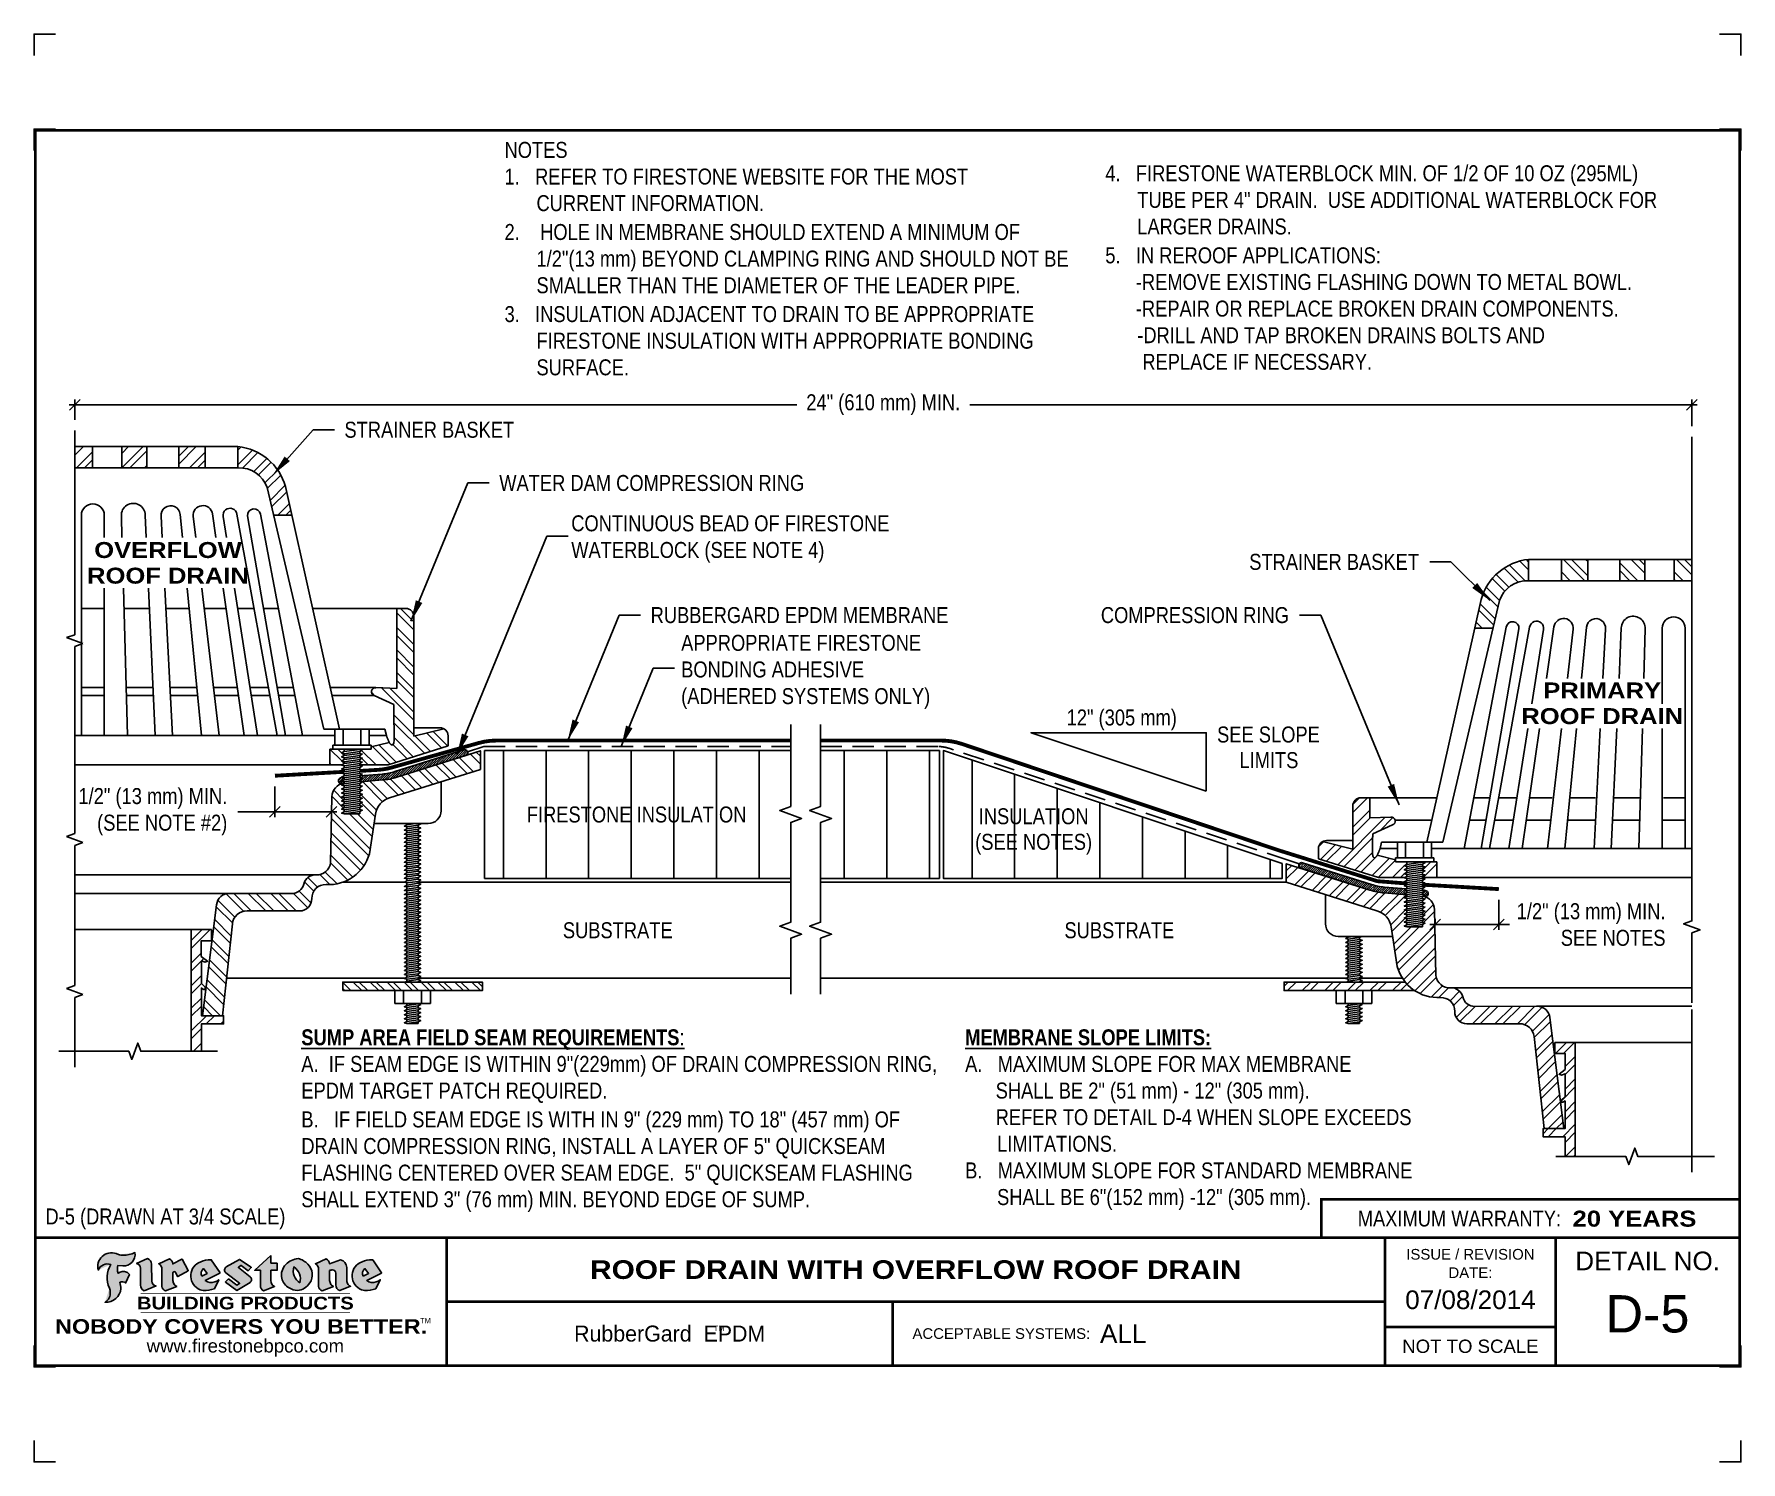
# Model space of a CAD drawing. Header units: inches. Extents: x 255.4 to 275.5, y 113.7 to 130.5.
import ezdxf
from ezdxf.enums import TextEntityAlignment as Align

# ---------------------------------------------------------------- set-up
doc = ezdxf.new("R2010")
doc.units = ezdxf.units.IN
doc.header["$MEASUREMENT"] = 0
doc.linetypes.add('HIDDEN', pattern=[0.375, 0.25, -0.125])
doc.layers.get('0').update_dxf_attribs({"linetype": 'CONTINUOUS'})
doc.layers.get('DEFPOINTS').update_dxf_attribs({"linetype": 'CONTINUOUS'})
for name, color, linetype in [('FSBP-ACCESSORY-OTHER', 7, 'CONTINUOUS'), ('FSBP-ADHESIVE', 1, 'HIDDEN'), ('FSBP-ANNO-NOTE', 7, 'CONTINUOUS'), ('FSBP-INSULATION', 7, 'CONTINUOUS'), ('FSBP-MEMBRANE', 7, 'CONTINUOUS'), ('FSBP-SEALANTS', 1, 'CONTINUOUS'), ('FSBP-SUBSTRATE-GENERIC', 9, 'CONTINUOUS'), ('FSBP-TTLB', 7, 'CONTINUOUS'), ('FSBP-TTLB-BORDER', 7, 'CONTINUOUS'), ('FSBP-TTLB-TEXT', 7, 'CONTINUOUS')]:
    doc.layers.add(name, color=color, linetype=linetype)
doc.styles.add('FSBP_ARIAL', font='arial.ttf')
doc.styles.add('FSBP_ARIAL_BOLD', font='')
doc.styles.add('FSBP_ARIAL_NAR', font='ARIALN.TTF')
doc.styles.add('FSBP_BANKGOTHIC', font='bgothm.ttf')
doc.styles.get('FSBP_ARIAL_BOLD').set_extended_font_data('Arial Black')
doc.dimstyles.new('FSBP-DIM', dxfattribs={"dimtxt": 0.1875, "dimasz": 0.125, "dimexe": 0.0625, "dimexo": 0.125, "dimgap": 0.125, "dimtad": 0, "dimdec": 0, "dimzin": 1, "dimdsep": 46, "dimlunit": 4, "dimtxsty": 'FSBP_ARIAL_NAR', "dimblk": 'OBLIQUE', "dimcen": 0.09375, "dimdle": 0.0625, "dimclrd": 256, "dimclre": 256, "dimclrt": 256, "dimadec": 0, "dimazin": 0, "dimtfac": 1, "dimtdec": 0, "dimtmove": 1, "dimatfit": 3, "dimfxl": 1, "dimtolj": 1, "dimtzin": 0, "dimlwd": -1, "dimlwe": -1, "dimarcsym": 0})
doc.dimstyles.new('FSBP-LEADER', dxfattribs={"dimtxt": 0.1875, "dimasz": 0.25, "dimexe": 0.0625, "dimexo": 0.125, "dimgap": 0.125, "dimtad": 0, "dimtih": 1, "dimtoh": 1, "dimdec": 4, "dimzin": 0, "dimdsep": 46, "dimlunit": 4, "dimtxsty": 'FSBP_ARIAL_NAR', "dimcen": 0.09375, "dimclrd": 256, "dimclre": 256, "dimclrt": 256, "dimadec": 0, "dimazin": 0, "dimtfac": 1, "dimtdec": 4, "dimtofl": 0, "dimtmove": 0, "dimatfit": 3, "dimfxl": 1, "dimtolj": 1, "dimtzin": 0, "dimlwd": -1, "dimlwe": -1, "dimarcsym": 0})
pattern_1 = [(45, (-29.0456, -17.54018), (-0.13258252, 0.13258252), []), (45, (-29.0456, -17.44643), (-0.13258252, 0.13258252), [])]
pattern_2 = [(135, (-29.0456, -17.54018), (-0.13258252, -0.13258252), []), (135, (-29.13936, -17.54018), (-0.13258252, -0.13258252), [])]
pattern_3 = [(90, (-29.0456, -18.1545), (-0.5, 3e-17), [])]
pattern_4 = [(45, (0, 0), (-0.13258252, 0.13258252), []), (45, (0, 0.09375), (-0.13258252, 0.13258252), [])]

msp = doc.modelspace()

# ---------------------------------------------------------------- texts
at = {"layer": 'DEFPOINTS', "style": 'FSBP_ARIAL_NAR'}
msp.add_text('D-5 (DRAWN AT 3/4 SCALE)', height=0.1875, dxfattribs=at).set_placement((255.58, 116.628), align=Align.MIDDLE_LEFT)
at = {"layer": 'FSBP-ANNO-NOTE', "style": 'FSBP_ARIAL_NAR'}
for s, p in [('STRAINER BASKET', (259.089, 125.864)), ('WATER DAM COMPRESSION RING', (260.906, 125.239)), ('RUBBERGARD EPDM MEMBRANE', (262.683, 123.688))]:
    msp.add_text(s, height=0.1875, dxfattribs=at).set_placement(p, align=Align.MIDDLE_LEFT)
at = {"layer": 'FSBP-ANNO-NOTE'}
for s, style, p in [('OVERFLOW', 'FSBP_ARIAL_BOLD', (257.018, 124.452)), ('ROOF DRAIN', 'FSBP_ARIAL_BOLD', (257.018, 124.151)), ('PRIMARY', 'FSBP_ARIAL_BOLD', (273.851, 122.803)), ('ROOF DRAIN', 'FSBP_ARIAL_BOLD', (273.851, 122.502)), ('12" (305 mm)', 'FSBP_ARIAL_NAR', (268.212, 122.486)), ('SEE SLOPE', 'FSBP_ARIAL_NAR', (269.934, 122.286)), ('LIMITS', 'FSBP_ARIAL_NAR', (269.939, 121.985)), ('SUBSTRATE', 'FSBP_ARIAL_NAR', (262.297, 119.988)), ('SUBSTRATE', 'FSBP_ARIAL_NAR', (268.184, 119.988))]:
    msp.add_text(s, height=0.1875, dxfattribs=dict(at, style=style)).set_placement(p, align=Align.MIDDLE_CENTER)
at = {"layer": 'FSBP-ANNO-NOTE', "style": 'FSBP_ARIAL_NAR'}
for s, p in [('STRAINER BASKET', (271.701, 124.313)), ('COMPRESSION RING', (270.174, 123.688))]:
    msp.add_text(s, height=0.1875, dxfattribs=at).set_placement(p, align=Align.MIDDLE_RIGHT)
at = {"layer": 'FSBP-ANNO-NOTE'}
note = msp.add_mtext_dynamic_manual_height_columns('\\A1;\\pi-0.375,l0.375,t0.1875,0.375;NOTES\\P1.   REFER TO FIRESTONE WEBSITE FOR THE MOST \\P\\pi0;CURRENT INFORMATION.\\P\\pi-0.375;{\\H0.083333x;\\P\\pt0.375;}2.    HOLE IN MEMBRANE SHOULD EXTEND A MINIMUM OF 1/2"(13 mm) BEYOND CLAMPING RING AND SHOULD NOT BE SMALLER THAN THE DIAMETER OF THE LEADER PIPE.\\P{\\H0.083333x;\\P}3.   INSULATION ADJACENT TO DRAIN TO BE APPROPRIATE FIRESTONE INSULATION WITH APPROPRIATE BONDING SURFACE.\\P', width=6.70547, gutter_width=23.081, heights=[2.896, 0], dxfattribs=dict(at, insert=(260.968, 129.243), char_height=0.1875, attachment_point=1, style='FSBP_ARIAL_NAR'))
at = {"layer": 'FSBP-ANNO-NOTE', "char_height": 0.1875, "attachment_point": 1, "style": 'FSBP_ARIAL_NAR'}
for s, width, heights, insert in [('\\A1;\\pi-0.375,l0.375,t0.1875,0.375;{\\H0.083333x;\\P\\pt0.375;}4.   FIRESTONE WATERBLOCK MIN. OF 1/2 OF 10 OZ (295ML) TUBE PER 4" DRAIN.  USE ADDITIONAL WATERBLOCK FOR LARGER DRAINS.\\P{\\H0.083333x;  \\P}5.   IN REROOF APPLICATIONS:\\P      -REMOVE EXISTING FLASHING DOWN TO METAL BOWL.\\P      -REPAIR OR REPLACE BROKEN DRAIN COMPONENTS.\\P\\pi0;-DRILL AND TAP BROKEN DRAINS BOLTS AND\\P REPLACE IF NECESSARY.', 6.72773, [2.825], (268.019, 128.995)), ('\\A1;\\pi-0.375,l0.375,t0.1875,0.375;{\\H0.083333x;\\P\\pi0,l0,t0.375;}CONTINUOUS BEAD OF FIRESTONE \\PWATERBLOCK (SEE NOTE 4)', 3.79605, [0.691], (261.751, 124.885)), ('\\A1;\\pi-0.375,l0.375,t0.1875,0.375;{\\H0.083333x;\\P\\pi0,l0,t0.375;}APPROPRIATE FIRESTONE\\PBONDING ADHESIVE \\P(ADHERED SYSTEMS ONLY)', 3.79605, [1.105], (263.041, 123.482)), ('\\A1;\\pt4.6875;{\\fArial Narrow|b1|i0|c0|p34;\\LSUMP AREA FIELD SEAM REQUIREMENTS\\fArial Narrow|b0|i0|c0|p34;:\\P\\pi-0.375,l0.375,t0.375;}A.  IF SEAM EDGE IS WITHIN 9"(229mm) OF DRAIN COMPRESSION RING, EPDM TARGET PATCH REQUIRED.\\P{\\H0.083333x;\\P}B.   IF FIELD SEAM EDGE IS WITH IN 9" (229 mm) TO 18" (457 mm) OF DRAIN COMPRESSION RING, INSTALL A LAYER OF 5" QUICKSEAM FLASHING CENTERED OVER SEAM EDGE.  5" QUICKSEAM FLASHING SHALL EXTEND 3" (76 mm) MIN. BEYOND EDGE OF SUMP. ', 7.48943, [2.806], (258.583, 118.825)), ('\\A1;\\pi-0.375,l0.375,t0.1875,0.375;{\\fArial Narrow|b1|i0|c0|p34;\\LMEMBRANE SLOPE LIMITS:\\P\\pi0,l0,tz;}A.   MAXIMUM SLOPE FOR MAX MEMBRANE\\P\\pi-0.375,l0.375,t0.375;      SHALL BE 2" (51 mm) - 12" (305 mm).\\P      REFER TO DETAIL D-4 WHEN SLOPE EXCEEDS LIMITATIONS.\\PB.   MAXIMUM SLOPE FOR STANDARD MEMBRANE SHALL BE 6"(152 mm) -12" (305 mm).', 5.31819, [2.589], (266.374, 118.825))]:
    msp.add_mtext_dynamic_manual_height_columns(s, width=width, gutter_width=23.081, heights=heights, dxfattribs=dict(at, insert=insert))
at = {"layer": 'FSBP-INSULATION', "style": 'FSBP_ARIAL_NAR'}
for s, p in [('FIRESTONE INSULATION', (262.518, 121.347)), ('INSULATION', (267.178, 121.326)), ('(SEE NOTES)', (267.178, 121.026))]:
    msp.add_text(s, height=0.1875, dxfattribs=at).set_placement(p, align=Align.MIDDLE_CENTER)

# ---------------------------------------------------------------- blocks, each defined once
blk = doc.blocks.new('TTLB-EPDM_1')
at = {"layer": 'FSBP-TTLB-TEXT'}
h = blk.add_hatch(color=1, dxfattribs=at)
edge = h.paths.add_edge_path()
edge.add_arc((1.037, -0.198), 0.132, 264.041, 370.3106)
edge.add_arc((1.028, 0.121), 0.327, 270.0506, 295.2346, ccw=False)
edge.add_arc((1.023, -0.067), 0.139, 249.3281, 272.0749, ccw=False)
edge.add_line((0.974, -0.197), (0.947, -0.185))
edge.add_arc((0.894, -0.339), 0.163, 70.8459, 194.3325)
edge.add_arc((0.844, -0.426), 0.118, 70.9695, 156.9641, ccw=False)
edge.add_arc((1.153, -0.468), 0.311, 150.3231, 203.2084)
edge.add_arc((0.756, -0.641), 0.122, 0.8849, 24.3467, ccw=False)
edge.add_arc((0.749, -0.648), 0.129, -58.3666, 3.6217, ccw=False)
edge.add_arc((0.826, -0.579), 0.178, 267.2205, 354.1382)
edge.add_arc((0.79, -0.601), 0.213, 0.9996, 21.005)
edge.add_arc((1.019, -0.567), 0.0514, 40.8212, 125.5273, ccw=False)
edge.add_line((1.058, -0.533), (1.103, -0.431))
edge.add_arc((1.041, -0.47), 0.0733, 32.3168, 66.3148)
edge.add_arc((1.032, -0.506), 0.11, 69.8179, 125.2547)
edge.add_arc((1.128, -0.369), 0.166, 164.157, 196.5811, ccw=False)
edge.add_line((0.968, -0.324), (1.024, -0.329))
h = blk.add_hatch(color=1, dxfattribs=at)
edge = h.paths.add_edge_path()
edge.add_line((1.275, -0.622), (1.415, -0.566))
edge.add_arc((1.421, -0.509), 0.0573, 181.9718, 264.3185, ccw=False)
edge.add_line((1.364, -0.511), (1.363, -0.31))
edge.add_arc((1.294, -0.31), 0.0691, 0.0934, 72.4283)
edge.add_line((1.315, -0.244), (1.187, -0.302))
edge.add_arc((1.175, -0.359), 0.0573, -0.0174, 78.3221, ccw=False)
edge.add_line((1.233, -0.359), (1.233, -0.555))
edge.add_arc((1.306, -0.556), 0.0731, 179.4272, 245.3846)
h = blk.add_hatch(color=1, dxfattribs=at)
edge = h.paths.add_edge_path()
edge.add_line((1.792, -0.384), (1.722, -0.252))
edge.add_arc((1.72, -0.253), 0.00231, 27.872, 117.3767)
edge.add_line((1.719, -0.251), (1.611, -0.307))
edge.add_arc((1.547, -0.306), 0.0636, 359.1658, 425.8794)
edge.add_line((1.573, -0.248), (1.447, -0.305))
edge.add_arc((1.408, -0.37), 0.076, -3.4414, 59.0799, ccw=False)
edge.add_line((1.484, -0.375), (1.484, -0.572))
edge.add_arc((1.541, -0.568), 0.057, 184.1557, 255.3066)
edge.add_line((1.526, -0.623), (1.657, -0.571))
edge.add_arc((1.688, -0.502), 0.0752, 207.5161, 245.6492, ccw=False)
edge.add_arc((1.721, -0.491), 0.109, 179.4823, 204.5538, ccw=False)
edge.add_line((1.612, -0.49), (1.612, -0.413))
edge.add_arc((1.629, -0.414), 0.0169, 28.3562, 174.855, ccw=False)
edge.add_arc((1.627, -0.42), 0.0211, 22.2169, 40.1021, ccw=False)
edge.add_line((1.647, -0.412), (1.667, -0.455))
edge.add_arc((1.669, -0.454), 0.00231, 204.5451, 299.6324)
edge.add_line((1.67, -0.456), (1.791, -0.387))
edge.add_line((1.791, -0.387), (1.792, -0.384))
h = blk.add_hatch(color=1, dxfattribs=at)
h.paths.add_polyline_path([(2.063, -0.258, 0.025243), (2.025, -0.261, 0.121361), (1.902, -0.301, 0.615167), (1.933, -0.61, 0.053068), (1.968, -0.618, 0.115093), (2.099, -0.599), (2.151, -0.494, -0.087554), (2.104, -0.519, -0.265592), (1.993, -0.501), (2.165, -0.414, 0.451895), (2.166, -0.411)])
h.paths.add_polyline_path([(2.014, -0.419), (1.951, -0.452, -0.372053), (1.973, -0.361)], flags=16)
h = blk.add_hatch(color=1, dxfattribs=at)
edge = h.paths.add_edge_path()
edge.add_arc((2.26, -0.378), 0.0415, 123.2081, 232.2027, ccw=False)
edge.add_line((2.238, -0.343), (2.394, -0.254))
edge.add_arc((2.395, -0.256), 0.00231, 55.6464, 119.6543, ccw=False)
edge.add_line((2.396, -0.254), (2.532, -0.347))
edge.add_arc((2.53, -0.349), 0.00231, -42.7311, 54.4661, ccw=False)
edge.add_line((2.532, -0.35), (2.498, -0.387))
edge.add_arc((2.497, -0.385), 0.00231, 233.7527, 317.2689, ccw=False)
edge.add_line((2.495, -0.387), (2.414, -0.327))
edge.add_arc((2.412, -0.329), 0.00231, 53.7527, 124.4136)
edge.add_line((2.411, -0.327), (2.383, -0.347))
edge.add_arc((2.384, -0.349), 0.00231, 124.4136, 231.8459)
edge.add_line((2.383, -0.351), (2.52, -0.458))
edge.add_arc((2.494, -0.491), 0.0415, -55.2123, 51.8459, ccw=False)
edge.add_line((2.518, -0.525), (2.364, -0.618))
edge.add_arc((2.363, -0.616), 0.00231, 233.2956, 301.2087, ccw=False)
edge.add_line((2.362, -0.618), (2.231, -0.52))
edge.add_arc((2.233, -0.519), 0.00231, 135.5134, 233.218, ccw=False)
edge.add_line((2.231, -0.517), (2.263, -0.485))
edge.add_arc((2.264, -0.486), 0.00231, 53.0353, 135.5134, ccw=False)
edge.add_line((2.266, -0.484), (2.362, -0.557))
edge.add_arc((2.363, -0.555), 0.00231, 233.0353, 302.2363)
edge.add_line((2.364, -0.557), (2.394, -0.538))
edge.add_arc((2.393, -0.536), 0.00231, 302.2363, 412.2027)
edge.add_line((2.394, -0.534), (2.235, -0.41))
h = blk.add_hatch(color=1, dxfattribs=at)
edge = h.paths.add_edge_path()
edge.add_line((2.763, -0.207), (2.763, -0.297))
edge.add_arc((2.766, -0.297), 0.00231, 180, 270)
edge.add_line((2.766, -0.299), (2.835, -0.299))
edge.add_arc((2.835, -0.302), 0.00231, 0, 90, ccw=False)
edge.add_line((2.838, -0.302), (2.838, -0.379))
edge.add_arc((2.835, -0.379), 0.00231, 270, 360, ccw=False)
edge.add_line((2.835, -0.381), (2.766, -0.381))
edge.add_arc((2.766, -0.384), 0.00231, 90, 180)
edge.add_line((2.763, -0.384), (2.763, -0.503))
edge.add_arc((2.837, -0.507), 0.0734, 177.0803, 245.325)
edge.add_line((2.806, -0.574), (2.675, -0.623))
edge.add_arc((2.709, -0.564), 0.0675, 177.0345, 239.6926, ccw=False)
edge.add_line((2.641, -0.561), (2.641, -0.384))
edge.add_arc((2.639, -0.384), 0.00231, 360, 450)
edge.add_line((2.639, -0.381), (2.573, -0.381))
edge.add_line((2.573, -0.381), (2.763, -0.207))
h = blk.add_hatch(color=1, dxfattribs=at)
edge = h.paths.add_edge_path(flags=16)
edge.add_arc((2.94, -0.485), 0.168, 344.5559, 417.014)
edge.add_arc((3.194, -0.388), 0.168, 164.5559, 237.014)
edge = h.paths.add_edge_path()
edge.add_arc((3.069, -0.44), 0.183, 136.0915, 191.2134)
edge.add_arc((3.065, -0.432), 0.18, 194.0167, 240.6664)
edge.add_arc((3.098, -0.385), 0.238, 239.2975, 264.289)
edge.add_arc((3.049, -0.419), 0.204, 277.1987, 326.5036)
edge.add_arc((3.078, -0.434), 0.171, 325.3769, 406.3828)
edge.add_arc((3.012, -0.49), 0.257, 44.2846, 73.829)
edge.add_arc((3.117, -0.498), 0.258, 97.5029, 134.1039)
h = blk.add_hatch(color=1, dxfattribs=at)
edge = h.paths.add_edge_path()
edge.add_line((3.323, -0.572), (3.323, -0.375))
edge.add_arc((3.247, -0.37), 0.076, 356.5586, 419.0799)
edge.add_line((3.286, -0.305), (3.412, -0.248))
edge.add_arc((3.386, -0.306), 0.0636, 0.3963, 65.8794, ccw=False)
edge.add_line((3.45, -0.306), (3.581, -0.259))
edge.add_arc((3.556, -0.353), 0.0969, 2.367, 75.1862, ccw=False)
edge.add_line((3.653, -0.349), (3.653, -0.488))
edge.add_arc((3.762, -0.491), 0.109, 178.3666, 204.5538)
edge.add_arc((3.729, -0.502), 0.0752, 207.5161, 245.2241)
edge.add_line((3.698, -0.57), (3.573, -0.621))
edge.add_arc((3.595, -0.553), 0.0718, 180.3329, 251.5102, ccw=False)
edge.add_line((3.524, -0.553), (3.524, -0.415))
edge.add_arc((3.486, -0.415), 0.0373, 359.3451, 449.05)
edge.add_arc((3.483, -0.442), 0.0645, 86.294, 119.8211)
edge.add_line((3.451, -0.386), (3.451, -0.49))
edge.add_arc((3.56, -0.491), 0.109, 179.4823, 204.5538)
edge.add_arc((3.527, -0.502), 0.0752, 207.5161, 245.6492)
edge.add_line((3.496, -0.571), (3.365, -0.623))
edge.add_arc((3.38, -0.568), 0.0569, 183.9299, 255.3185, ccw=False)
h = blk.add_hatch(color=1, dxfattribs=at)
h.paths.add_polyline_path([(3.958, -0.258, 0.025243), (3.919, -0.261, 0.108564), (3.808, -0.294, 0.64259), (3.827, -0.61, 0.053068), (3.862, -0.618, 0.115093), (3.993, -0.599), (4.046, -0.494, -0.087554), (3.999, -0.519, -0.265592), (3.887, -0.501), (4.06, -0.414, 0.451895), (4.061, -0.411)])
h.paths.add_polyline_path([(3.909, -0.419), (3.845, -0.452, -0.372053), (3.867, -0.361)], flags=16)
at = {"layer": 'DEFPOINTS', "linetype": 'Continuous', "ltscale": 1.75}
for points in [[(-0.016, 13.881), (-0.016, 14.131), (0.234, 14.131)], [(20.016, 13.881), (20.016, 14.131), (19.766, 14.131)], [(-0.016, -2.381), (-0.016, -2.631), (0.234, -2.631)], [(20.016, -2.381), (20.016, -2.631), (19.766, -2.631)]]:
    blk.add_lwpolyline(points, dxfattribs=at)
at = {"layer": 'DEFPOINTS', "color": 1}
for points in [[(0.234, 13.016), (-0.016, 13.016), (-0.016, 12.766)], [(20.016, 12.766), (20.016, 13.016), (19.766, 13.016)], [(0.234, -1.516), (-0.016, -1.516), (-0.016, -1.266)], [(20.016, -1.266), (20.016, -1.516), (19.766, -1.516)]]:
    blk.add_lwpolyline(points, dxfattribs=at)
at = {"layer": 'FSBP-TTLB', "const_width": 0.0312}
blk.add_lwpolyline([(15.09, 0), (20, 0), (20, 0.451), (15.09, 0.451)], close=True, dxfattribs=at)
for points in [[(0, 0), (0, -1.5), (20, -1.5), (20, 0), (0, 0)], [(4.825, 0), (4.825, -0.75)], [(15.84, 0), (15.84, -1.5)], [(17.841, 0), (17.841, -1.5)], [(20, 0), (20, -1.5)], [(4.825, -0.75), (15.84, -0.75)], [(4.825, -0.75), (4.825, -1.5)], [(15.84, -1.049), (17.841, -1.049)]]:
    blk.add_lwpolyline(points, dxfattribs=at)
at = {"layer": 'FSBP-TTLB-BORDER', "const_width": 0.0312}
blk.add_lwpolyline([(20, 0), (20, 13), (0, 13), (0, 0)], dxfattribs=at)
at = {"layer": 'FSBP-TTLB-TEXT', "color": 1}
blk.add_line((0.736, -0.38), (0.736, -0.38), dxfattribs=at)
for points in [[(1.024, -0.329, 0.500051), (1.167, -0.175, -0.11033), (1.028, -0.206, -0.099579), (0.974, -0.197), (0.947, -0.185, 0.597816), (0.736, -0.38, -0.393883), (0.883, -0.314, 0.234941), (0.867, -0.591, -0.10273), (0.878, -0.639, -0.277269), (0.817, -0.757, 0.398543), (1.003, -0.597, 0.087512), (0.989, -0.525, -0.387403), (1.058, -0.533), (1.103, -0.431, 0.149442), (1.07, -0.403, 0.24672), (0.969, -0.416, -0.142429), (0.968, -0.324), (1.024, -0.329)], [(2.166, -0.411), (2.063, -0.258, 0.025243), (2.025, -0.261, 0.108564), (1.914, -0.294, 0.64259), (1.933, -0.61, 0.053068), (1.968, -0.618, 0.115093), (2.099, -0.599), (2.151, -0.494, -0.087554), (2.104, -0.519, -0.265592), (1.993, -0.501), (2.165, -0.414)], [(2.763, -0.207), (2.763, -0.297, 0.414214), (2.766, -0.299), (2.835, -0.299, -0.414214), (2.838, -0.302), (2.838, -0.379, -0.414214), (2.835, -0.381), (2.766, -0.381, 0.414214), (2.763, -0.384), (2.763, -0.503, 0.306899), (2.806, -0.574), (2.675, -0.623, -0.280419), (2.641, -0.561), (2.641, -0.384, 0.414214), (2.639, -0.381), (2.573, -0.381), (2.763, -0.207)], [(4.061, -0.411), (3.958, -0.258, 0.025243), (3.919, -0.261, 0.108564), (3.808, -0.294, 0.64259), (3.827, -0.61, 0.053068), (3.862, -0.618, 0.115093), (3.993, -0.599), (4.046, -0.494, -0.087554), (3.999, -0.519, -0.265592), (3.887, -0.501), (4.06, -0.414)], [(4.06, -0.414, 0.451895), (4.061, -0.411, 0.451895)]]:
    blk.add_lwpolyline(points, format="xyb", dxfattribs=at)
for points in [[(1.275, -0.622), (1.415, -0.566, -0.37561), (1.364, -0.511), (1.363, -0.31, 0.326536), (1.315, -0.244), (1.187, -0.302, -0.355786), (1.233, -0.359), (1.233, -0.555, 0.296011)], [(1.792, -0.384), (1.722, -0.252, 0.411684), (1.719, -0.251), (1.611, -0.307, 0.299603), (1.573, -0.248), (1.447, -0.305, -0.279776), (1.484, -0.375), (1.484, -0.572, 0.320829), (1.526, -0.623), (1.657, -0.571, -0.16794), (1.622, -0.537, -0.109833), (1.612, -0.49), (1.612, -0.413, -0.743335), (1.643, -0.406, -0.078198), (1.647, -0.412), (1.667, -0.455, 0.440465), (1.67, -0.456), (1.791, -0.387)], [(1.951, -0.452), (2.014, -0.419), (1.973, -0.361, 0.372053)], [(2.235, -0.41, -0.515004), (2.238, -0.343), (2.394, -0.254, -0.286782), (2.396, -0.254), (2.532, -0.347, -0.451503), (2.532, -0.35), (2.498, -0.387, -0.381444), (2.495, -0.387), (2.414, -0.327, 0.318472), (2.411, -0.327), (2.383, -0.347, 0.506409), (2.383, -0.351), (2.52, -0.458, -0.50436), (2.518, -0.525), (2.364, -0.618, -0.305316), (2.362, -0.618), (2.231, -0.52, -0.45417), (2.231, -0.517), (2.263, -0.485, -0.376264), (2.266, -0.484), (2.362, -0.557, 0.31147), (2.364, -0.557), (2.394, -0.538, 0.520381), (2.394, -0.534)], [(2.938, -0.313, 0.245263), (2.89, -0.475, 0.206406), (2.977, -0.589, 0.10948), (3.074, -0.621, 0.218515), (3.219, -0.531, 0.368949), (3.196, -0.31, 0.129631), (3.083, -0.243, 0.161074)], [(3.103, -0.53, 0.327131), (3.032, -0.343, 0.327131)], [(3.323, -0.572), (3.323, -0.375, 0.279776), (3.286, -0.305), (3.412, -0.248, -0.293762), (3.45, -0.306), (3.581, -0.259, -0.328876), (3.653, -0.349), (3.653, -0.488, 0.114763), (3.662, -0.537, 0.166033), (3.698, -0.57), (3.573, -0.621, -0.320956), (3.524, -0.553), (3.524, -0.415, 0.412706), (3.487, -0.378, 0.147342), (3.451, -0.386), (3.451, -0.49, 0.109833), (3.461, -0.537, 0.16794), (3.496, -0.571), (3.365, -0.623, -0.321973), (3.323, -0.572, 29.147628)], [(3.845, -0.452), (3.909, -0.419), (3.867, -0.361, 0.372053)]]:
    blk.add_lwpolyline(points, format="xyb", close=True, dxfattribs=at)
at = {"layer": 'FSBP-TTLB-TEXT'}
for points, const_width in [([(1.234, -0.658), (3.691, -0.658)], 0.00781), ([(10.062, -0.75), (10.062, -1.5)], 0.0312), ([(1.234, -0.876), (3.691, -0.876)], 0.00781)]:
    blk.add_lwpolyline(points, dxfattribs=dict(at, const_width=const_width))
at = {"layer": 'FSBP-TTLB-TEXT', "color": 1}
for centre, start, end in [((1.79, -0.385), 299.6324, 27.872), ((2.164, -0.412), 296.7305, 34.0023)]:
    blk.add_arc(centre, 0.00231, start, end, dxfattribs=at)
at = {"layer": 'FSBP-TTLB-TEXT', "style": 'FSBP_ARIAL_NAR'}
blk.add_text('MAXIMUM WARRANTY:', height=0.1875, dxfattribs=at).set_placement((17.905, 0.226), align=Align.MIDDLE_RIGHT)
at = {"layer": 'FSBP-TTLB-TEXT'}
for s, height, style, p in [('ISSUE / REVISION', 0.125, 'FSBP_ARIAL', (16.841, -0.194)), ('DETAIL NO.', 0.2188, 'FSBP_ARIAL', (18.921, -0.272)), ('DATE:', 0.125, 'FSBP_ARIAL', (16.841, -0.41)), ('www.firestonebpco.com', 0.15625, 'FSBP_ARIAL', (2.463, -1.269)), ('RubberGard  EPDM', 0.1875, 'FSBP_BANKGOTHIC', (7.443, -1.125)), ('TM', 0.0625, 'FSBP_BANKGOTHIC', (8.023, -1.063)), ('NOT TO SCALE', 0.15625, 'FSBP_ARIAL', (16.841, -1.274))]:
    blk.add_text(s, height=height, dxfattribs=dict(at, style=style)).set_placement(p, align=Align.MIDDLE_CENTER)
at = {"layer": 'FSBP-TTLB-TEXT', "lineweight": 18, "style": 'FSBP_ARIAL_BOLD'}
blk.add_text('BUILDING PRODUCTS', height=0.14844, dxfattribs=at).set_placement((2.463, -0.767), align=Align.MIDDLE_CENTER)
at = {"layer": 'FSBP-TTLB-TEXT', "color": 1}
for s, height, style, p in [('NOBODY COVERS YOU BETTER.', 0.17188, 'FSBP_ARIAL_BOLD', (2.413, -1.042)), ('TM', 0.0625, 'FSBP_BANKGOTHIC', (4.577, -0.973))]:
    blk.add_text(s, height=height, dxfattribs=dict(at, style=style)).set_placement(p, align=Align.MIDDLE_CENTER)
at = {"layer": 'FSBP-TTLB-TEXT', "style": 'FSBP_ARIAL'}
blk.add_text('ACCEPTABLE SYSTEMS:', height=0.125, dxfattribs=at).set_placement((10.293, -1.125), align=Align.MIDDLE_LEFT)
at = {"layer": 'FSBP-TTLB-TEXT'}
for tag, height, style, p in [('MAXIMUM_WARRANTY', 0.188, 'FSBP_ARIAL_BOLD', (18.04, 0.224)), ('ACCPT_SYSTEMS', 0.219, 'FSBP_ARIAL', (12.494, -1.125))]:
    blk.add_attdef(tag, text='', height=height, dxfattribs=dict(at, style=style)).set_placement(p, align=Align.MIDDLE_LEFT)
for tag, height, style, p in [('DETAIL_DESCP_LINE_1', 0.219, 'FSBP_ARIAL_BOLD', (10.331, -0.374)), ('ISSUE_REV_DATE', 0.219, 'FSBP_ARIAL', (16.841, -0.728)), ('DETAIL_NUMBER', 0.438, 'FSBP_ARIAL', (18.919, -0.893))]:
    blk.add_attdef(tag, text='', height=height, dxfattribs=dict(at, style=style)).set_placement(p, align=Align.MIDDLE_CENTER)
blk = doc.blocks.new('_OBLIQUE')
at = {"color": 0, "linetype": 'ByBlock'}
blk.add_line((-0.5, -0.5), (0.5, 0.5), dxfattribs=at)
blk = doc.blocks.new('*D3')
at = {"layer": 'DEFPOINTS', "color": 0, "transparency": 16777216}
for p in [(258.273, 121.802), (258.937, 121.379), (258.937, 121.274)]:
    blk.add_point(p, dxfattribs=at)
at = {"layer": 'FSBP-ANNO-NOTE', "transparency": 16777216}
for p, q in [((258.273, 121.677), (258.273, 121.317)), ((258.937, 121.399), (258.937, 121.442)), ((257.839, 121.379), (258.273, 121.379)), ((258.211, 121.379), (259, 121.379))]:
    blk.add_line(p, q, dxfattribs=at)
at = {"layer": 'FSBP-ANNO-NOTE', "transparency": 16777216, "xscale": 0.125, "yscale": 0.125, "zscale": 0.125, "rotation": 180}
blk.add_blockref('_OBLIQUE', (258.273, 121.379), dxfattribs=at)
at = {"layer": 'FSBP-ANNO-NOTE', "transparency": 16777216, "xscale": 0.125, "yscale": 0.125, "zscale": 0.125}
blk.add_blockref('_OBLIQUE', (258.937, 121.379), dxfattribs=at)
at = {"layer": 'FSBP-ANNO-NOTE', "transparency": 16777216, "insert": (257.714, 121.379), "char_height": 0.1875, "attachment_point": 6, "style": 'FSBP_ARIAL_NAR'}
blk.add_mtext('\\A1;1/2" (13 mm) MIN.\\P(SEE NOTE #2)', dxfattribs=at)
blk = doc.blocks.new('*D4')
at = {"layer": 'DEFPOINTS', "color": 0, "transparency": 16777216}
for p in [(272.638, 120.471), (271.889, 120.054), (271.889, 119.949)]:
    blk.add_point(p, dxfattribs=at)
at = {"layer": 'FSBP-ANNO-NOTE', "transparency": 16777216}
for p, q in [((272.638, 120.346), (272.638, 119.992)), ((272.7, 120.054), (271.827, 120.054)), ((271.889, 120.074), (271.889, 120.117)), ((272.763, 120.054), (272.638, 120.054))]:
    blk.add_line(p, q, dxfattribs=at)
at = {"layer": 'FSBP-ANNO-NOTE', "transparency": 16777216, "xscale": 0.125, "yscale": 0.125, "zscale": 0.125, "rotation": 180}
blk.add_blockref('_OBLIQUE', (271.889, 120.054), dxfattribs=at)
at = {"layer": 'FSBP-ANNO-NOTE', "transparency": 16777216, "xscale": 0.125, "yscale": 0.125, "zscale": 0.125}
blk.add_blockref('_OBLIQUE', (272.638, 120.054), dxfattribs=at)
at = {"layer": 'FSBP-ANNO-NOTE', "transparency": 16777216, "insert": (274.594, 120.054), "char_height": 0.1875, "attachment_point": 6, "style": 'FSBP_ARIAL_NAR'}
blk.add_mtext('\\A1;1/2" (13 mm) MIN.\\PSEE NOTES', dxfattribs=at)
blk = doc.blocks.new('*D5')
at = {"layer": 'DEFPOINTS', "color": 0, "transparency": 16777216}
for p in [(274.903, 126.158), (255.923, 125.855), (274.903, 125.78)]:
    blk.add_point(p, dxfattribs=at)
at = {"layer": 'FSBP-ANNO-NOTE', "transparency": 16777216}
for p, q in [((255.923, 125.98), (255.923, 126.22)), ((274.903, 125.905), (274.903, 126.22)), ((255.86, 126.158), (264.397, 126.158)), ((274.966, 126.158), (266.429, 126.158))]:
    blk.add_line(p, q, dxfattribs=at)
at = {"layer": 'FSBP-ANNO-NOTE', "transparency": 16777216, "xscale": 0.125, "yscale": 0.125, "zscale": 0.125, "rotation": 180}
blk.add_blockref('_OBLIQUE', (255.923, 126.158), dxfattribs=at)
at = {"layer": 'FSBP-ANNO-NOTE', "transparency": 16777216, "xscale": 0.125, "yscale": 0.125, "zscale": 0.125}
blk.add_blockref('_OBLIQUE', (274.903, 126.158), dxfattribs=at)
at = {"layer": 'FSBP-ANNO-NOTE', "transparency": 16777216, "insert": (265.413, 126.158), "char_height": 0.1875, "attachment_point": 5, "style": 'FSBP_ARIAL_NAR'}
blk.add_mtext('\\A1;24" (610 mm) MIN.', dxfattribs=at)

# ---------------------------------------------------------------- dimensions: what is measured, and where the dimension line sits
at = {"layer": 'FSBP-ANNO-NOTE'}
dim = msp.add_linear_dim(base=(274.903, 126.158), p1=(255.923, 125.855), p2=(274.903, 125.78), text='24" (610 mm) MIN.', dimstyle='FSBP-DIM', dxfattribs=at)
dim.commit()
dim.dimension.update_dxf_attribs({"geometry": '*D5', "text_midpoint": (265.413, 126.158)})
dim = msp.add_linear_dim(base=(258.937, 121.379), p1=(258.273, 121.802), p2=(258.937, 121.274), text='1/2" (13 mm) MIN.\\P(SEE NOTE #2)', dimstyle='FSBP-DIM', dxfattribs=at)
dim.commit()
dim.dimension.update_dxf_attribs({"geometry": '*D3', "text_midpoint": (256.861, 121.302), "dimtype": 160})
dim = msp.add_linear_dim(base=(271.889, 120.054), p1=(272.638, 120.471), p2=(271.889, 119.949), angle=180, text='1/2" (13 mm) MIN.\\PSEE NOTES', dimstyle='FSBP-DIM', dxfattribs=at)
dim.commit()
dim.dimension.update_dxf_attribs({"geometry": '*D4', "text_midpoint": (273.741, 119.977), "dimtype": 160})

# ---------------------------------------------------------------- hatches: boundary and pattern name
at = {"layer": 'FSBP-ACCESSORY-OTHER'}
h = msp.add_hatch(dxfattribs=at)
h.set_pattern_fill('STEEL', color=9, scale=1.5, style=0)
h.set_pattern_definition(pattern_1)
h.paths.add_polyline_path([(256.132, 125.667), (255.923, 125.667), (255.923, 125.416), (256.132, 125.416)])
h.paths.add_polyline_path([(256.475, 125.416), (256.768, 125.416), (256.768, 125.667), (256.475, 125.667)])
h.paths.add_polyline_path([(257.145, 125.416), (257.454, 125.416), (257.454, 125.667), (257.145, 125.667)])
h.paths.add_polyline_path([(258.181, 125.184), (258.257, 124.86), (258.473, 124.86), (258.398, 125.196, 0.305863), (257.839, 125.667), (257.839, 125.416, -0.338669)])
h = msp.add_hatch(dxfattribs=at)
h.set_pattern_fill('STEEL', color=9, scale=1.5, angle=90, style=0)
h.set_pattern_definition(pattern_2)
h.paths.add_polyline_path([(274.694, 124.342), (274.903, 124.342), (274.903, 124.091), (274.694, 124.091)])
h.paths.add_polyline_path([(274.351, 124.091), (274.058, 124.091), (274.058, 124.342), (274.351, 124.342)])
h.paths.add_polyline_path([(273.682, 124.091), (273.372, 124.091), (273.372, 124.342), (273.682, 124.342)])
h.paths.add_polyline_path([(272.645, 123.858), (272.569, 123.534), (272.354, 123.534), (272.429, 123.87, -0.305863), (272.987, 124.342), (272.987, 124.091, 0.338669)])
h = msp.add_hatch(dxfattribs=at)
h.set_pattern_fill('STEEL', color=9, scale=1.5, angle=90, style=0)
h.set_pattern_definition(pattern_2)
edge = h.paths.add_edge_path()
edge.add_arc((259.81, 123.672), 0.0938, 0, 90)
edge.add_line((259.81, 123.766), (259.703, 123.766))
edge.add_line((259.703, 123.766), (259.703, 122.828))
edge.add_line((259.703, 122.828), (259.457, 122.836))
edge.add_line((259.457, 122.836), (259.447, 122.836))
edge.add_arc((259.452, 122.788), 0.0474, 96.1049, 240.4493)
edge.add_line((259.428, 122.747), (259.668, 122.64))
edge.add_spline(control_points=[(259.668, 122.64), (259.672, 122.303), (259.672, 122.167), (259.632, 122.163), (259.615, 122.194)], knot_values=[0.018235, 0.018235, 0.018235, 1, 2, 2.747462, 2.747462, 2.747462], degree=2, periodic=0)
edge.add_spline(control_points=[(259.581, 122.274), (259.581, 122.274), (259.609, 122.204), (259.615, 122.194)], knot_values=[2.747462, 2.747462, 2.747462, 3.747462, 4, 4, 4], degree=2, periodic=0)
edge.add_line((259.615, 122.194), (259.403, 122.141))
edge.add_line((259.403, 122.141), (259.403, 122.115))
edge.add_line((259.403, 122.115), (259.27, 122.115))
edge.add_line((259.27, 122.115), (259.27, 122.111))
edge.add_line((259.27, 122.111), (259.299, 122.104))
edge.add_line((259.299, 122.104), (259.27, 122.088))
edge.add_line((259.27, 122.088), (259.27, 122.064))
edge.add_line((259.27, 122.064), (259.299, 122.056))
edge.add_line((259.299, 122.056), (259.27, 122.04))
edge.add_line((259.27, 122.04), (259.27, 122.017))
edge.add_line((259.27, 122.017), (259.299, 122.009))
edge.add_line((259.299, 122.009), (259.27, 121.993))
edge.add_line((259.27, 121.993), (259.27, 121.97))
edge.add_line((259.27, 121.97), (259.299, 121.962))
edge.add_line((259.299, 121.962), (259.27, 121.946))
edge.add_line((259.27, 121.946), (259.27, 121.931))
edge.add_line((259.27, 121.931), (259.602, 121.931))
edge.add_line((259.602, 121.931), (260.305, 122.153))
edge.add_line((260.305, 122.153), (260.305, 122.272))
edge.add_arc((260.211, 122.272), 0.0938, 360, 420.7224)
edge.add_line((260.257, 122.354), (259.904, 122.266))
edge.add_line((259.904, 122.266), (259.904, 122.37))
edge.add_line((259.904, 122.37), (259.904, 123.672))
h.paths.add_polyline_path([(259.086, 122.038), (259.086, 122.061), (259.056, 122.069), (259.086, 122.085), (259.086, 122.115), (258.953, 122.115), (258.916, 122.115), (258.916, 121.931), (259.063, 121.931), (259.086, 121.944), (259.086, 121.967), (259.056, 121.975), (259.086, 121.991), (259.086, 122.014), (259.056, 122.022)])
h = msp.add_hatch(dxfattribs=at)
h.set_pattern_fill('STEEL', color=9, scale=1.5, angle=90, style=0)
h.set_pattern_definition(pattern_2)
h.paths.add_polyline_path([(259.453, 121.352, -0.291894), (259.619, 121.542), (260.684, 121.876), (260.684, 122.095), (259.702, 121.784, -0.056409), (259.537, 121.752), (259.281, 121.731), (259.299, 121.727), (259.27, 121.711), (259.27, 121.687), (259.299, 121.68), (259.27, 121.664), (259.27, 121.64), (259.299, 121.632), (259.27, 121.616), (259.27, 121.593), (259.299, 121.585), (259.27, 121.569), (259.27, 121.546), (259.299, 121.538), (259.27, 121.522), (259.27, 121.499), (259.299, 121.491), (259.27, 121.475), (259.27, 121.452), (259.299, 121.444), (259.27, 121.428), (259.27, 121.405), (259.299, 121.397), (259.27, 121.381), (259.27, 121.355), (259.086, 121.355), (259.056, 121.362), (259.086, 121.378), (259.086, 121.402), (259.056, 121.409), (259.086, 121.425), (259.086, 121.449), (259.056, 121.456), (259.086, 121.472), (259.086, 121.496), (259.056, 121.504), (259.086, 121.52), (259.086, 121.543), (259.056, 121.551), (259.086, 121.567), (259.086, 121.59), (259.056, 121.598), (259.086, 121.614), (259.086, 121.637), (259.056, 121.645), (259.086, 121.661), (259.086, 121.684), (259.056, 121.692), (259.086, 121.708), (259.086, 121.715), (259.078, 121.715, 0.354397), (258.943, 121.555), (258.927, 120.781, -0.39171), (258.755, 120.638), (258.74, 120.638, 0.331836), (258.612, 120.531, -0.347275), (258.47, 120.419), (257.738, 120.42, 0.377996), (257.588, 120.288), (257.424, 118.985), (257.657, 118.985), (257.774, 120.064, -0.389393), (257.946, 120.215), (258.563, 120.215, 0.421245), (258.706, 120.361, -0.43869), (258.874, 120.524, 0.354042), (259.382, 120.887)])
h = msp.add_hatch(dxfattribs=at)
h.set_pattern_fill('STEEL', color=9, scale=1.5, style=0)
h.set_pattern_definition(pattern_4)
edge = h.paths.add_edge_path()
edge.add_spline(control_points=[(271.245, 120.949), (271.245, 120.949), (271.2, 120.837), (271.154, 120.841), (271.154, 120.978), (271.158, 121.12)], knot_values=[0.018235, 0.018235, 0.018235, 1.018235, 2.018235, 3.018235, 4, 4, 4], degree=2, periodic=0)
edge.add_line((271.158, 121.12), (271.39, 121.224))
edge.add_arc((271.375, 121.269), 0.0474, 288.6155, 456.1049)
edge.add_line((271.37, 121.316), (271.124, 121.309))
edge.add_line((271.124, 121.309), (271.124, 121.543))
edge.add_line((271.124, 121.543), (271.017, 121.543))
edge.add_arc((271.017, 121.449), 0.0937, 90, 180)
edge.add_line((270.923, 121.449), (270.923, 121.045))
edge.add_line((270.923, 121.045), (270.923, 120.94))
edge.add_line((270.923, 120.94), (270.569, 121.029))
edge.add_arc((270.615, 120.947), 0.0937, 119.2776, 180)
edge.add_line((270.521, 120.947), (270.521, 120.932))
edge.add_line((270.521, 120.932), (270.521, 120.828))
edge.add_line((270.521, 120.828), (271.224, 120.606))
edge.add_line((271.224, 120.606), (271.534, 120.606))
edge.add_line((271.534, 120.606), (271.557, 120.618))
edge.add_line((271.557, 120.618), (271.557, 120.642))
edge.add_line((271.557, 120.642), (271.527, 120.649))
edge.add_line((271.527, 120.649), (271.557, 120.665))
edge.add_line((271.557, 120.665), (271.557, 120.689))
edge.add_line((271.557, 120.689), (271.527, 120.696))
edge.add_line((271.527, 120.696), (271.557, 120.712))
edge.add_line((271.557, 120.712), (271.557, 120.736))
edge.add_line((271.557, 120.736), (271.527, 120.743))
edge.add_line((271.527, 120.743), (271.557, 120.76))
edge.add_line((271.557, 120.76), (271.557, 120.79))
edge.add_line((271.557, 120.79), (271.424, 120.79))
edge.add_line((271.424, 120.79), (271.424, 120.815))
edge.add_line((271.424, 120.815), (271.211, 120.868))
h.paths.add_polyline_path([(271.91, 120.79), (271.741, 120.79), (271.741, 120.786), (271.77, 120.778), (271.741, 120.762), (271.741, 120.739), (271.77, 120.731), (271.741, 120.715), (271.741, 120.692), (271.77, 120.684), (271.741, 120.668), (271.741, 120.644), (271.77, 120.637), (271.741, 120.621), (271.741, 120.606), (271.91, 120.606)])
h = msp.add_hatch(dxfattribs=at)
h.set_pattern_fill('STEEL', color=9, scale=1.5, style=0)
h.set_pattern_definition(pattern_4)
h.paths.add_polyline_path([(271.883, 120.23, 0.354397), (271.748, 120.389), (271.741, 120.385), (271.741, 120.362), (271.77, 120.354), (271.741, 120.338), (271.741, 120.315), (271.77, 120.307), (271.741, 120.291), (271.741, 120.268), (271.77, 120.26), (271.741, 120.244), (271.741, 120.22), (271.77, 120.213), (271.741, 120.197), (271.741, 120.173), (271.77, 120.166), (271.741, 120.15), (271.741, 120.126), (271.77, 120.119), (271.741, 120.103), (271.741, 120.079), (271.77, 120.071), (271.741, 120.055), (271.741, 120.029), (271.557, 120.029), (271.527, 120.037), (271.557, 120.053), (271.557, 120.076), (271.527, 120.084), (271.557, 120.1), (271.557, 120.123), (271.527, 120.131), (271.557, 120.147), (271.557, 120.17), (271.527, 120.178), (271.557, 120.194), (271.557, 120.218), (271.527, 120.225), (271.557, 120.241), (271.557, 120.265), (271.527, 120.272), (271.557, 120.288), (271.557, 120.312), (271.527, 120.319), (271.557, 120.335), (271.557, 120.359), (271.527, 120.367), (271.557, 120.383), (271.557, 120.405), (271.29, 120.427, -0.056409), (271.124, 120.459), (270.315, 120.715), (270.143, 120.769), (270.143, 120.551), (271.207, 120.217, -0.291894), (271.374, 120.027), (271.445, 119.562, 0.354042), (271.952, 119.198, -0.43869), (272.12, 119.036, 0.421245), (272.263, 118.89), (272.881, 118.89, -0.389393), (273.053, 118.739), (273.169, 117.66), (273.402, 117.66), (273.238, 118.963, 0.377996), (273.089, 119.095), (272.357, 119.094, -0.347275), (272.214, 119.206, 0.331836), (272.086, 119.312), (272.071, 119.312, -0.39171), (271.899, 119.455)])
h = msp.add_hatch(dxfattribs=at)
h.set_pattern_fill('STEEL', color=9, scale=1.5, style=0)
h.set_pattern_definition(pattern_1)
h.paths.add_polyline_path([(257.291, 118.567), (257.411, 118.567), (257.411, 118.889), (257.67, 118.889), (257.67, 118.985), (257.411, 118.985), (257.411, 119.31), (257.437, 119.294), (257.454, 119.294), (257.454, 119.321), (257.411, 119.361), (257.411, 119.628), (257.454, 119.612), (257.482, 119.624), (257.409, 119.68), (257.409, 119.865), (257.53, 119.865), (257.53, 119.995), (257.291, 119.995)])
h = msp.add_hatch(dxfattribs=at)
h.set_pattern_fill('STEEL', color=9, scale=1.125, angle=90, style=0)
h.set_pattern_definition([(135, (88.29294, 4.16904), (-0.09943689, -0.09943689), []), (135, (88.22263, 4.16904), (-0.09943689, -0.09943689), [])])
h.paths.add_polyline_path([(260.709, 119.379), (259.069, 119.379), (259.069, 119.279), (260.709, 119.279)])
h = msp.add_hatch(dxfattribs=at)
h.set_pattern_fill('STEEL', color=9, scale=1.5, style=0)
h.set_pattern_definition(pattern_4)
h.paths.add_polyline_path([(271.65, 119.279, -0.076042), (271.539, 119.379), (270.117, 119.379), (270.117, 119.279)])
h = msp.add_hatch(dxfattribs=at)
h.set_pattern_fill('STEEL', color=9, scale=1.5, style=0)
h.set_pattern_definition(pattern_4)
h.paths.add_polyline_path([(273.417, 118.354), (273.344, 118.298), (273.373, 118.287), (273.415, 118.303), (273.415, 118.036), (273.372, 117.996), (273.372, 117.969), (273.389, 117.969), (273.415, 117.985), (273.415, 117.66), (273.157, 117.66), (273.157, 117.564), (273.415, 117.564), (273.415, 117.333), (273.535, 117.333), (273.535, 118.67), (273.296, 118.67), (273.296, 118.54), (273.417, 118.54)])
at = {"layer": 'FSBP-INSULATION'}
h = msp.add_hatch(dxfattribs=at)
h.set_pattern_fill('LINE', color=256, scale=4, angle=90, style=0)
h.set_pattern_definition(pattern_3)
h.paths.add_polyline_path([(260.731, 122.097), (260.731, 120.597), (264.327, 120.597), (264.327, 121.254), (264.455, 121.301), (264.198, 121.394), (264.327, 121.441), (264.327, 122.097)])
h.paths.add_polyline_path([(261.181, 121.202), (263.856, 121.202), (263.856, 121.493), (261.181, 121.493)], flags=24)
h = msp.add_hatch(dxfattribs=at)
h.set_pattern_fill('LINE', color=256, scale=4, angle=90, style=0)
h.set_pattern_definition(pattern_3)
h.paths.add_polyline_path([(264.678, 122.097), (264.678, 121.441), (264.549, 121.394), (264.807, 121.301), (264.678, 121.254), (264.678, 120.597), (266.073, 120.597), (266.073, 122.097)])
h = msp.add_hatch(dxfattribs=at)
h.set_pattern_fill('LINE', color=256, scale=4, angle=90, style=0)
h.set_pattern_definition(pattern_3)
h.paths.add_polyline_path([(266.119, 122.097), (266.119, 120.597), (270.096, 120.597), (270.096, 120.772)])
h.paths.add_polyline_path([(266.43, 120.815), (267.926, 120.815), (267.926, 121.184), (266.43, 121.184)], flags=24)
h.paths.add_polyline_path([(266.485, 121.181), (267.871, 121.181), (267.871, 121.472), (266.485, 121.472)], flags=24)
at = {"layer": 'FSBP-SEALANTS'}
h = msp.add_hatch(dxfattribs=at)
h.set_pattern_fill('ANSI31', color=256, scale=0.15, style=0)
h.set_pattern_definition([(45, (80.137283, 17.852726), (-0.0132582521, 0.0132582521), [])])
h.paths.add_polyline_path([(260.512, 122.04, 1), (260.491, 122.106), (259.681, 121.85, -0.056409), (259.531, 121.821), (259.27, 121.8), (259.27, 121.781), (259.299, 121.774), (259.27, 121.758), (259.27, 121.734), (259.281, 121.731), (259.537, 121.752, 0.056409), (259.702, 121.784)])
h.paths.add_polyline_path([(259.062, 121.711, -0.025406), (259.078, 121.715), (259.086, 121.715), (259.086, 121.731), (259.056, 121.739), (259.086, 121.755), (259.086, 121.779), (259.068, 121.783, 0.028633), (259.042, 121.777, 1)])
h = msp.add_hatch(dxfattribs=at)
h.set_pattern_fill('ANSI31', color=256, scale=0.15, style=0)
h.paths.add_polyline_path([(271.784, 120.452, 0.04759), (271.741, 120.46), (271.741, 120.456), (271.77, 120.448), (271.741, 120.432), (271.741, 120.409), (271.77, 120.401), (271.748, 120.389, -0.025406), (271.765, 120.385, 1)])
h.paths.add_polyline_path([(271.557, 120.453), (271.527, 120.461), (271.552, 120.475), (271.295, 120.495, -0.056409), (271.145, 120.525), (270.335, 120.781, 1), (270.315, 120.715), (271.124, 120.459, 0.056409), (271.29, 120.427), (271.557, 120.405), (271.557, 120.406), (271.527, 120.414), (271.557, 120.43)])

# ---------------------------------------------------------------- linework, layer by layer
at = {"layer": 'FSBP-ACCESSORY-OTHER'}
for p, q in [((256.27, 123.766), (256.002, 123.766)), ((256.801, 123.766), (256.502, 123.766)), ((257.268, 123.766), (256.994, 123.766)), ((257.7, 123.766), (257.442, 123.766)), ((258.028, 123.766), (257.834, 123.766)), ((258.313, 123.766), (258.14, 123.766)), ((259.81, 123.766), (258.716, 123.766)), ((259.904, 122.37), (259.904, 123.672)), ((259.615, 122.194), (259.403, 122.141)), ((260.211, 122.366), (259.904, 122.366)), ((260.257, 122.354), (259.904, 122.266)), ((259.301, 122.115), (258.916, 122.115)), ((258.953, 122.162), (258.953, 122.115)), ((258.977, 122.162), (258.953, 122.162)), ((258.953, 122.115), (259.403, 122.115)), ((259.086, 122.162), (259.27, 122.162)), ((259.403, 122.162), (259.379, 122.162)), ((259.403, 122.115), (259.403, 122.162)), ((270.923, 121.045), (270.923, 121.449)), ((271.017, 121.543), (271.91, 121.543)), ((270.569, 121.029), (270.923, 120.94)), ((270.615, 121.041), (270.923, 121.041)), ((270.521, 120.932), (270.521, 120.947)), ((271.424, 120.79), (271.424, 120.837)), ((271.424, 120.837), (271.448, 120.837)), ((271.874, 120.79), (271.424, 120.79)), ((271.741, 120.837), (271.557, 120.837)), ((271.849, 120.837), (271.874, 120.837)), ((271.874, 120.837), (271.874, 120.79))]:
    msp.add_line(p, q, dxfattribs=at)
at = {"layer": 'FSBP-ACCESSORY-OTHER', "linetype": 'Continuous'}
for p, q in [((255.826, 123.423), (255.923, 123.458)), ((256.02, 123.353), (255.826, 123.423)), ((255.923, 123.318), (256.02, 123.353)), ((256.002, 122.836), (256.27, 122.836)), ((256.528, 122.836), (256.843, 122.836)), ((257.042, 122.836), (257.358, 122.836)), ((257.552, 122.836), (257.834, 122.836)), ((257.981, 122.836), (258.197, 122.836)), ((258.299, 122.836), (258.489, 122.836)), ((258.924, 122.836), (259.457, 122.836)), ((256.002, 122.744), (256.27, 122.744)), ((256.531, 122.744), (256.847, 122.744)), ((257.047, 122.744), (257.367, 122.744)), ((257.563, 122.744), (257.847, 122.744)), ((257.996, 122.744), (258.214, 122.744)), ((258.315, 122.744), (258.507, 122.744)), ((258.944, 122.744), (259.437, 122.744)), ((255.923, 121.123), (255.923, 122.245)), ((258.977, 122.162), (258.977, 122.349)), ((259.379, 122.349), (258.977, 122.349)), ((259.086, 122.115), (259.086, 122.085)), ((259.086, 122.061), (259.086, 122.038)), ((259.086, 122.014), (259.086, 121.991)), ((259.27, 122.115), (259.27, 122.111)), ((259.27, 122.088), (259.27, 122.064)), ((259.27, 122.04), (259.27, 122.017)), ((259.27, 121.993), (259.27, 121.97)), ((259.403, 122.115), (259.403, 122.141)), ((259.086, 121.967), (259.086, 121.944)), ((259.086, 121.92), (259.086, 121.896)), ((259.086, 121.873), (259.086, 121.849)), ((259.086, 121.826), (259.086, 121.802)), ((259.27, 121.946), (259.27, 121.923)), ((259.27, 121.899), (259.27, 121.876)), ((259.27, 121.852), (259.27, 121.829)), ((259.27, 121.805), (259.27, 121.781)), ((259.086, 121.779), (259.086, 121.755)), ((259.086, 121.731), (259.086, 121.708)), ((259.086, 121.684), (259.086, 121.661)), ((259.086, 121.637), (259.086, 121.614)), ((259.086, 121.59), (259.086, 121.567)), ((259.27, 121.758), (259.27, 121.734)), ((259.27, 121.711), (259.27, 121.687)), ((259.27, 121.664), (259.27, 121.64)), ((259.27, 121.616), (259.27, 121.593)), ((259.086, 121.543), (259.086, 121.52)), ((259.086, 121.496), (259.086, 121.472)), ((259.086, 121.449), (259.086, 121.425)), ((259.086, 121.402), (259.086, 121.378)), ((259.27, 121.569), (259.27, 121.546)), ((259.27, 121.522), (259.27, 121.499)), ((259.27, 121.475), (259.27, 121.452)), ((259.27, 121.428), (259.27, 121.405)), ((259.086, 121.355), (259.27, 121.355)), ((259.27, 121.355), (259.27, 121.381)), ((259.822, 121.241), (259.822, 121.226)), ((259.822, 121.202), (259.822, 121.179)), ((259.956, 121.222), (259.956, 121.198)), ((271.851, 121.279), (271.421, 121.279)), ((272.293, 121.279), (272.487, 121.279)), ((272.588, 121.279), (272.809, 121.279)), ((272.959, 121.279), (273.247, 121.279)), ((273.445, 121.279), (273.772, 121.279)), ((273.973, 121.279), (274.291, 121.279)), ((274.556, 121.279), (274.824, 121.279)), ((255.826, 121.088), (255.923, 121.123)), ((256.02, 121.017), (255.826, 121.088)), ((255.923, 120.982), (256.02, 121.017)), ((259.822, 121.155), (259.822, 121.132)), ((259.822, 121.108), (259.822, 121.085)), ((259.822, 121.061), (259.822, 121.038)), ((259.822, 121.014), (259.822, 120.991)), ((259.956, 121.174), (259.956, 121.151)), ((259.956, 121.127), (259.956, 121.104)), ((259.956, 121.08), (259.956, 121.057)), ((259.956, 121.033), (259.956, 121.01)), ((271.448, 121.024), (271.849, 121.024)), ((271.849, 120.837), (271.849, 121.024)), ((255.923, 119.338), (255.923, 120.982)), ((259.822, 120.967), (259.822, 120.943)), ((259.822, 120.92), (259.822, 120.896)), ((259.822, 120.873), (259.822, 120.849)), ((259.822, 120.826), (259.822, 120.802)), ((259.956, 120.986), (259.956, 120.963)), ((259.956, 120.939), (259.956, 120.915)), ((259.956, 120.892), (259.956, 120.868)), ((259.956, 120.845), (259.956, 120.821)), ((259.956, 120.798), (259.956, 120.774)), ((271.424, 120.79), (271.424, 120.815)), ((271.557, 120.79), (271.557, 120.76)), ((271.741, 120.79), (271.741, 120.786)), ((259.822, 120.778), (259.822, 120.755)), ((259.822, 120.731), (259.822, 120.708)), ((259.822, 120.684), (259.822, 120.661)), ((259.822, 120.637), (259.822, 120.614)), ((259.822, 120.59), (259.822, 120.567)), ((259.956, 120.75), (259.956, 120.727)), ((259.956, 120.703), (259.956, 120.68)), ((259.956, 120.656), (259.956, 120.633)), ((259.956, 120.609), (259.956, 120.586)), ((271.557, 120.736), (271.557, 120.712)), ((271.557, 120.689), (271.557, 120.665)), ((271.557, 120.642), (271.557, 120.618)), ((271.557, 120.595), (271.557, 120.571)), ((271.741, 120.762), (271.741, 120.739)), ((271.741, 120.715), (271.741, 120.692)), ((271.741, 120.668), (271.741, 120.644)), ((271.741, 120.621), (271.741, 120.597)), ((259.822, 120.543), (259.822, 120.519)), ((259.822, 120.496), (259.822, 120.472)), ((259.822, 120.449), (259.822, 120.425)), ((259.822, 120.402), (259.822, 120.378)), ((259.956, 120.562), (259.956, 120.539)), ((259.956, 120.515), (259.956, 120.491)), ((259.956, 120.468), (259.956, 120.444)), ((259.956, 120.421), (259.956, 120.397)), ((271.557, 120.547), (271.557, 120.524)), ((271.557, 120.5), (271.557, 120.477)), ((271.557, 120.453), (271.557, 120.43)), ((271.557, 120.406), (271.557, 120.383)), ((271.741, 120.574), (271.741, 120.55)), ((271.741, 120.527), (271.741, 120.503)), ((271.741, 120.479), (271.741, 120.456)), ((271.741, 120.432), (271.741, 120.409)), ((259.822, 120.354), (259.822, 120.331)), ((259.822, 120.307), (259.822, 120.284)), ((259.822, 120.26), (259.822, 120.237)), ((259.822, 120.213), (259.822, 120.19)), ((259.956, 120.374), (259.956, 120.35)), ((259.956, 120.326), (259.956, 120.303)), ((259.956, 120.279), (259.956, 120.256)), ((259.956, 120.232), (259.956, 120.209)), ((271.557, 120.359), (271.557, 120.335)), ((271.557, 120.312), (271.557, 120.288)), ((271.557, 120.265), (271.557, 120.241)), ((271.557, 120.218), (271.557, 120.194)), ((271.741, 120.385), (271.741, 120.362)), ((271.741, 120.338), (271.741, 120.315)), ((271.741, 120.291), (271.741, 120.268)), ((271.741, 120.244), (271.741, 120.22)), ((271.741, 120.197), (271.741, 120.173)), ((257.291, 118.567), (257.291, 119.995)), ((259.822, 120.166), (259.822, 120.143)), ((259.822, 120.119), (259.822, 120.095)), ((259.822, 120.072), (259.822, 120.048)), ((259.822, 120.025), (259.822, 120.001)), ((259.956, 120.185), (259.956, 120.162)), ((259.956, 120.138), (259.956, 120.115)), ((259.956, 120.091), (259.956, 120.067)), ((259.956, 120.044), (259.956, 120.02)), ((259.956, 119.997), (259.956, 119.973)), ((271.557, 120.17), (271.557, 120.147)), ((271.557, 120.123), (271.557, 120.1)), ((271.557, 120.076), (271.557, 120.053)), ((271.557, 120.029), (271.741, 120.029)), ((271.741, 120.15), (271.741, 120.126)), ((271.741, 120.103), (271.741, 120.079)), ((271.741, 120.029), (271.741, 120.055)), ((259.822, 119.978), (259.822, 119.954)), ((259.822, 119.93), (259.822, 119.907)), ((259.822, 119.883), (259.822, 119.86)), ((259.822, 119.836), (259.822, 119.813)), ((259.822, 119.789), (259.822, 119.766)), ((259.956, 119.95), (259.956, 119.926)), ((259.956, 119.902), (259.956, 119.879)), ((259.956, 119.855), (259.956, 119.832)), ((259.956, 119.808), (259.956, 119.785)), ((270.87, 119.915), (270.87, 119.907)), ((270.87, 119.883), (270.87, 119.86)), ((270.87, 119.836), (270.87, 119.813)), ((270.87, 119.789), (270.87, 119.766)), ((271.004, 119.902), (271.004, 119.879)), ((271.004, 119.855), (271.004, 119.832)), ((271.004, 119.808), (271.004, 119.785)), ((259.822, 119.742), (259.822, 119.719)), ((259.822, 119.695), (259.822, 119.671)), ((259.822, 119.648), (259.822, 119.624)), ((259.822, 119.601), (259.822, 119.577)), ((259.956, 119.761), (259.956, 119.738)), ((259.956, 119.714), (259.956, 119.691)), ((259.956, 119.667), (259.956, 119.643)), ((259.956, 119.62), (259.956, 119.596)), ((270.87, 119.742), (270.87, 119.719)), ((270.87, 119.695), (270.87, 119.671)), ((270.87, 119.648), (270.87, 119.624)), ((270.87, 119.601), (270.87, 119.577)), ((271.004, 119.761), (271.004, 119.738)), ((271.004, 119.714), (271.004, 119.691)), ((271.004, 119.667), (271.004, 119.643)), ((271.004, 119.62), (271.004, 119.596)), ((259.822, 119.553), (259.822, 119.53)), ((259.822, 119.506), (259.822, 119.483)), ((259.822, 119.459), (259.822, 119.436)), ((259.822, 119.412), (259.822, 119.389)), ((259.956, 119.573), (259.956, 119.549)), ((259.956, 119.526), (259.956, 119.502)), ((259.956, 119.478), (259.956, 119.455)), ((259.956, 119.431), (259.956, 119.408)), ((270.87, 119.553), (270.87, 119.53)), ((270.87, 119.506), (270.87, 119.483)), ((270.87, 119.459), (270.87, 119.436)), ((270.87, 119.412), (270.87, 119.389)), ((271.004, 119.573), (271.004, 119.549)), ((271.004, 119.526), (271.004, 119.502)), ((271.004, 119.478), (271.004, 119.455)), ((271.004, 119.431), (271.004, 119.408)), ((255.826, 119.303), (255.923, 119.338)), ((256.02, 119.232), (255.826, 119.303)), ((255.923, 119.197), (256.02, 119.232)), ((255.923, 118.38), (255.923, 119.197)), ((259.784, 119.128), (259.784, 119.279)), ((259.956, 119.384), (259.956, 119.379)), ((259.994, 119.128), (259.994, 119.279)), ((270.833, 119.128), (270.833, 119.279)), ((271.004, 119.384), (271.004, 119.379)), ((271.042, 119.128), (271.042, 119.279)), ((259.822, 119.128), (259.822, 119.106)), ((259.822, 119.082), (259.822, 119.059)), ((259.822, 119.035), (259.822, 119.012)), ((259.822, 118.988), (259.822, 118.965)), ((259.956, 119.128), (259.956, 119.125)), ((259.956, 119.101), (259.956, 119.078)), ((259.956, 119.054), (259.956, 119.031)), ((259.956, 119.007), (259.956, 118.984)), ((270.87, 119.128), (270.87, 119.106)), ((270.87, 119.082), (270.87, 119.059)), ((270.87, 119.035), (270.87, 119.012)), ((270.87, 118.988), (270.87, 118.965)), ((271.004, 119.128), (271.004, 119.125)), ((271.004, 119.101), (271.004, 119.078)), ((271.004, 119.054), (271.004, 119.031)), ((271.004, 119.007), (271.004, 118.984)), ((259.822, 118.941), (259.822, 118.918)), ((259.956, 118.96), (259.956, 118.937)), ((259.956, 118.894), (259.956, 118.913)), ((270.87, 118.941), (270.87, 118.918)), ((271.004, 118.96), (271.004, 118.937)), ((271.004, 118.894), (271.004, 118.913)), ((273.535, 117.333), (273.535, 118.67))]:
    msp.add_line(p, q, dxfattribs=at)
at = {"layer": 'FSBP-ACCESSORY-OTHER'}
for points in [[(259.032, 122.349), (258.398, 125.196, 0.305863), (257.839, 125.667), (255.923, 125.667)], [(255.923, 125.416), (257.839, 125.416, -0.338669), (258.181, 125.184), (258.847, 122.349)], [(256.763, 124.597), (256.751, 124.863, 1.017737), (256.471, 124.852), (256.478, 124.597)], [(256.002, 123.359), (256.002, 124.86, -1), (256.27, 124.86), (256.27, 124.597)], [(257.187, 124.597), (257.16, 124.87, 1.004584), (256.938, 124.848), (256.951, 124.597)], [(257.581, 124.597), (257.541, 124.875, 0.991857), (257.315, 124.846), (257.344, 124.597)], [(258.299, 122.274), (257.828, 124.871, 1.02179), (257.665, 124.844), (257.703, 124.597)], [(258.596, 122.274), (258.102, 124.871, 0.978812), (257.953, 124.852), (258.396, 122.274)], [(271.91, 121.543), (272.429, 123.87, -0.305863), (272.987, 124.342), (274.903, 124.342)], [(274.903, 124.091), (272.987, 124.091, 0.338669), (272.645, 123.858), (271.979, 121.024)], [(272.23, 120.949), (272.724, 123.546, -0.978812), (272.874, 123.527), (272.43, 120.949)], [(272.528, 120.949), (272.999, 123.546, -1.02179), (273.162, 123.519), (273.025, 122.648)], [(273.198, 122.944), (273.285, 123.55, -0.991857), (273.511, 123.521), (273.443, 122.944)], [(273.608, 122.944), (273.666, 123.545, -1.004584), (273.889, 123.523), (273.859, 122.944)], [(274.049, 122.944), (274.075, 123.537, -1.017737), (274.356, 123.526), (274.339, 122.944)], [(274.824, 120.949), (274.824, 123.534, 1), (274.556, 123.534), (274.556, 122.648)], [(259.281, 121.731), (259.537, 121.752, 0.056409), (259.702, 121.784), (260.684, 122.095), (260.684, 121.876), (259.619, 121.542, 0.291894), (259.453, 121.352), (259.382, 120.887, -0.354042), (258.874, 120.524, 0.43869), (258.706, 120.361, -0.421245), (258.563, 120.215), (257.946, 120.215, 0.389393), (257.774, 120.064), (257.657, 118.985), (257.424, 118.985), (257.588, 120.288, -0.377996), (257.738, 120.42), (258.47, 120.419, 0.347275), (258.612, 120.531, -0.361921), (258.755, 120.638, 0.39171), (258.927, 120.781), (258.943, 121.555, -0.354397), (259.078, 121.715), (259.086, 121.715)], [(271.557, 120.405), (271.29, 120.427, -0.056409), (271.124, 120.459), (270.143, 120.769), (270.143, 120.551), (271.207, 120.217, -0.291894), (271.374, 120.027), (271.445, 119.562, 0.354042), (271.952, 119.198, -0.43869), (272.12, 119.036, 0.421245), (272.263, 118.89), (272.881, 118.89, -0.389393), (273.053, 118.739), (273.169, 117.66), (273.402, 117.66), (273.238, 118.963, 0.377996), (273.089, 119.095), (272.357, 119.094, -0.347275), (272.214, 119.206, 0.361921), (272.071, 119.312, -0.39171), (271.899, 119.455), (271.883, 120.23, 0.354397), (271.748, 120.389)]]:
    msp.add_lwpolyline(points, format="xyb", dxfattribs=at)
for points in [[(256.27, 124.006), (256.27, 122.274)], [(256.495, 124.006), (256.544, 122.274)], [(256.868, 122.274), (256.79, 124.006)], [(256.981, 124.006), (257.071, 122.274)], [(257.413, 122.274), (257.244, 124.006)], [(257.414, 124.006), (257.618, 122.274)], [(257.914, 122.274), (257.666, 124.006)], [(257.797, 124.006), (258.069, 122.274)], [(256.002, 122.274), (256.002, 123.346)], [(272.979, 122.357), (272.757, 120.949)], [(272.912, 120.949), (273.114, 122.357)], [(273.374, 122.357), (273.208, 120.949)], [(273.413, 120.949), (273.55, 122.357)], [(273.828, 122.357), (273.755, 120.949)], [(273.958, 120.949), (274.022, 122.357)], [(274.322, 122.357), (274.282, 120.949)], [(274.556, 122.357), (274.556, 120.949)], [(259.974, 121.241), (259.985, 121.238), (259.956, 121.222), (259.822, 121.202), (259.793, 121.21), (259.822, 121.226), (259.924, 121.241)], [(271.027, 119.915), (271.004, 119.902), (270.87, 119.883), (270.841, 119.891), (270.87, 119.907), (270.925, 119.915)], [(259.805, 119.379), (259.822, 119.389), (259.956, 119.408), (259.985, 119.4), (259.956, 119.384), (259.921, 119.379)], [(270.853, 119.379), (270.87, 119.389), (271.004, 119.408), (271.034, 119.4), (271.004, 119.384), (270.97, 119.379)], [(271.538, 119.379), (270.117, 119.379), (270.117, 119.279), (271.649, 119.279)]]:
    msp.add_lwpolyline(points, dxfattribs=at)
for points in [[(259.27, 122.111), (259.299, 122.104), (259.27, 122.088), (259.086, 122.061), (259.056, 122.069), (259.086, 122.085)], [(259.27, 122.064), (259.299, 122.056), (259.27, 122.04), (259.086, 122.014), (259.056, 122.022), (259.086, 122.038)], [(259.27, 122.017), (259.299, 122.009), (259.27, 121.993), (259.086, 121.967), (259.056, 121.975), (259.086, 121.991)], [(259.27, 121.97), (259.299, 121.962), (259.27, 121.946), (259.086, 121.92), (259.056, 121.928), (259.086, 121.944)], [(259.27, 121.923), (259.299, 121.915), (259.27, 121.899), (259.086, 121.873), (259.056, 121.88), (259.086, 121.896)], [(259.27, 121.876), (259.299, 121.868), (259.27, 121.852), (259.086, 121.826), (259.056, 121.833), (259.086, 121.849)], [(259.27, 121.829), (259.299, 121.821), (259.27, 121.805), (259.086, 121.779), (259.056, 121.786), (259.086, 121.802)], [(259.27, 121.781), (259.299, 121.774), (259.27, 121.758), (259.086, 121.731), (259.056, 121.739), (259.086, 121.755)], [(259.27, 121.734), (259.299, 121.727), (259.27, 121.711), (259.086, 121.684), (259.056, 121.692), (259.086, 121.708)], [(259.27, 121.687), (259.299, 121.68), (259.27, 121.664), (259.086, 121.637), (259.056, 121.645), (259.086, 121.661)], [(259.27, 121.64), (259.299, 121.632), (259.27, 121.616), (259.086, 121.59), (259.056, 121.598), (259.086, 121.614)], [(259.27, 121.593), (259.299, 121.585), (259.27, 121.569), (259.086, 121.543), (259.056, 121.551), (259.086, 121.567)], [(259.27, 121.546), (259.299, 121.538), (259.27, 121.522), (259.086, 121.496), (259.056, 121.504), (259.086, 121.52)], [(259.27, 121.499), (259.299, 121.491), (259.27, 121.475), (259.086, 121.449), (259.056, 121.456), (259.086, 121.472)], [(259.27, 121.452), (259.299, 121.444), (259.27, 121.428), (259.086, 121.402), (259.056, 121.409), (259.086, 121.425)], [(259.27, 121.405), (259.299, 121.397), (259.27, 121.381), (259.086, 121.355), (259.056, 121.362), (259.086, 121.378)], [(259.956, 121.198), (259.985, 121.19), (259.956, 121.174), (259.822, 121.155), (259.793, 121.163), (259.822, 121.179)], [(259.956, 121.151), (259.985, 121.143), (259.956, 121.127), (259.822, 121.108), (259.793, 121.116), (259.822, 121.132)], [(259.956, 121.104), (259.985, 121.096), (259.956, 121.08), (259.822, 121.061), (259.793, 121.069), (259.822, 121.085)], [(259.956, 121.057), (259.985, 121.049), (259.956, 121.033), (259.822, 121.014), (259.793, 121.022), (259.822, 121.038)], [(259.956, 121.01), (259.985, 121.002), (259.956, 120.986), (259.822, 120.967), (259.793, 120.975), (259.822, 120.991)], [(259.956, 120.963), (259.985, 120.955), (259.956, 120.939), (259.822, 120.92), (259.793, 120.927), (259.822, 120.943)], [(259.956, 120.915), (259.985, 120.908), (259.956, 120.892), (259.822, 120.873), (259.793, 120.88), (259.822, 120.896)], [(259.956, 120.868), (259.985, 120.861), (259.956, 120.845), (259.822, 120.826), (259.793, 120.833), (259.822, 120.849)], [(259.956, 120.821), (259.985, 120.814), (259.956, 120.798), (259.822, 120.778), (259.793, 120.786), (259.822, 120.802)], [(259.956, 120.774), (259.985, 120.766), (259.956, 120.75), (259.822, 120.731), (259.793, 120.739), (259.822, 120.755)], [(259.956, 120.727), (259.985, 120.719), (259.956, 120.703), (259.822, 120.684), (259.793, 120.692), (259.822, 120.708)], [(259.956, 120.68), (259.985, 120.672), (259.956, 120.656), (259.822, 120.637), (259.793, 120.645), (259.822, 120.661)], [(259.956, 120.633), (259.985, 120.625), (259.956, 120.609), (259.822, 120.59), (259.793, 120.598), (259.822, 120.614)], [(271.741, 120.786), (271.77, 120.778), (271.741, 120.762), (271.557, 120.736), (271.527, 120.743), (271.557, 120.76)], [(271.741, 120.739), (271.77, 120.731), (271.741, 120.715), (271.557, 120.689), (271.527, 120.696), (271.557, 120.712)], [(271.741, 120.692), (271.77, 120.684), (271.741, 120.668), (271.557, 120.642), (271.527, 120.649), (271.557, 120.665)], [(271.741, 120.644), (271.77, 120.637), (271.741, 120.621), (271.557, 120.595), (271.527, 120.602), (271.557, 120.618)], [(271.741, 120.597), (271.77, 120.59), (271.741, 120.574), (271.557, 120.547), (271.527, 120.555), (271.557, 120.571)], [(259.956, 120.586), (259.985, 120.578), (259.956, 120.562), (259.822, 120.543), (259.793, 120.551), (259.822, 120.567)], [(259.956, 120.539), (259.985, 120.531), (259.956, 120.515), (259.822, 120.496), (259.793, 120.503), (259.822, 120.519)], [(259.956, 120.491), (259.985, 120.484), (259.956, 120.468), (259.822, 120.449), (259.793, 120.456), (259.822, 120.472)], [(259.956, 120.444), (259.985, 120.437), (259.956, 120.421), (259.822, 120.402), (259.793, 120.409), (259.822, 120.425)], [(259.956, 120.397), (259.985, 120.39), (259.956, 120.374), (259.822, 120.354), (259.793, 120.362), (259.822, 120.378)], [(271.741, 120.55), (271.77, 120.543), (271.741, 120.527), (271.557, 120.5), (271.527, 120.508), (271.557, 120.524)], [(271.741, 120.503), (271.77, 120.495), (271.741, 120.479), (271.557, 120.453), (271.527, 120.461), (271.557, 120.477)], [(271.741, 120.456), (271.77, 120.448), (271.741, 120.432), (271.557, 120.406), (271.527, 120.414), (271.557, 120.43)], [(271.741, 120.409), (271.77, 120.401), (271.741, 120.385), (271.557, 120.359), (271.527, 120.367), (271.557, 120.383)], [(259.956, 120.35), (259.985, 120.342), (259.956, 120.326), (259.822, 120.307), (259.793, 120.315), (259.822, 120.331)], [(259.956, 120.303), (259.985, 120.295), (259.956, 120.279), (259.822, 120.26), (259.793, 120.268), (259.822, 120.284)], [(259.956, 120.256), (259.985, 120.248), (259.956, 120.232), (259.822, 120.213), (259.793, 120.221), (259.822, 120.237)], [(259.956, 120.209), (259.985, 120.201), (259.956, 120.185), (259.822, 120.166), (259.793, 120.174), (259.822, 120.19)], [(271.741, 120.362), (271.77, 120.354), (271.741, 120.338), (271.557, 120.312), (271.527, 120.319), (271.557, 120.335)], [(271.741, 120.315), (271.77, 120.307), (271.741, 120.291), (271.557, 120.265), (271.527, 120.272), (271.557, 120.288)], [(271.741, 120.268), (271.77, 120.26), (271.741, 120.244), (271.557, 120.218), (271.527, 120.225), (271.557, 120.241)], [(271.741, 120.22), (271.77, 120.213), (271.741, 120.197), (271.557, 120.17), (271.527, 120.178), (271.557, 120.194)], [(259.956, 120.162), (259.985, 120.154), (259.956, 120.138), (259.822, 120.119), (259.793, 120.127), (259.822, 120.143)], [(259.956, 120.115), (259.985, 120.107), (259.956, 120.091), (259.822, 120.072), (259.793, 120.079), (259.822, 120.095)], [(259.956, 120.067), (259.985, 120.06), (259.956, 120.044), (259.822, 120.025), (259.793, 120.032), (259.822, 120.048)], [(259.956, 120.02), (259.985, 120.013), (259.956, 119.997), (259.822, 119.978), (259.793, 119.985), (259.822, 120.001)], [(271.741, 120.173), (271.77, 120.166), (271.741, 120.15), (271.557, 120.123), (271.527, 120.131), (271.557, 120.147)], [(271.741, 120.126), (271.77, 120.119), (271.741, 120.103), (271.557, 120.076), (271.527, 120.084), (271.557, 120.1)], [(271.741, 120.079), (271.77, 120.071), (271.741, 120.055), (271.557, 120.029), (271.527, 120.037), (271.557, 120.053)], [(259.956, 119.973), (259.985, 119.966), (259.956, 119.95), (259.822, 119.93), (259.793, 119.938), (259.822, 119.954)], [(259.956, 119.926), (259.985, 119.918), (259.956, 119.902), (259.822, 119.883), (259.793, 119.891), (259.822, 119.907)], [(259.956, 119.879), (259.985, 119.871), (259.956, 119.855), (259.822, 119.836), (259.793, 119.844), (259.822, 119.86)], [(259.956, 119.832), (259.985, 119.824), (259.956, 119.808), (259.822, 119.789), (259.793, 119.797), (259.822, 119.813)], [(271.004, 119.879), (271.034, 119.871), (271.004, 119.855), (270.87, 119.836), (270.841, 119.844), (270.87, 119.86)], [(271.004, 119.832), (271.034, 119.824), (271.004, 119.808), (270.87, 119.789), (270.841, 119.797), (270.87, 119.813)], [(259.956, 119.785), (259.985, 119.777), (259.956, 119.761), (259.822, 119.742), (259.793, 119.75), (259.822, 119.766)], [(259.956, 119.738), (259.985, 119.73), (259.956, 119.714), (259.822, 119.695), (259.793, 119.702), (259.822, 119.719)], [(259.956, 119.691), (259.985, 119.683), (259.956, 119.667), (259.822, 119.648), (259.793, 119.655), (259.822, 119.671)], [(259.956, 119.643), (259.985, 119.636), (259.956, 119.62), (259.822, 119.601), (259.793, 119.608), (259.822, 119.624)], [(259.956, 119.596), (259.985, 119.589), (259.956, 119.573), (259.822, 119.553), (259.793, 119.561), (259.822, 119.577)], [(271.004, 119.785), (271.034, 119.777), (271.004, 119.761), (270.87, 119.742), (270.841, 119.75), (270.87, 119.766)], [(271.004, 119.738), (271.034, 119.73), (271.004, 119.714), (270.87, 119.695), (270.841, 119.702), (270.87, 119.719)], [(271.004, 119.691), (271.034, 119.683), (271.004, 119.667), (270.87, 119.648), (270.841, 119.655), (270.87, 119.671)], [(271.004, 119.643), (271.034, 119.636), (271.004, 119.62), (270.87, 119.601), (270.841, 119.608), (270.87, 119.624)], [(271.004, 119.596), (271.034, 119.589), (271.004, 119.573), (270.87, 119.553), (270.841, 119.561), (270.87, 119.577)], [(259.956, 119.549), (259.985, 119.542), (259.956, 119.526), (259.822, 119.506), (259.793, 119.514), (259.822, 119.53)], [(259.956, 119.502), (259.985, 119.494), (259.956, 119.478), (259.822, 119.459), (259.793, 119.467), (259.822, 119.483)], [(259.956, 119.455), (259.985, 119.447), (259.956, 119.431), (259.822, 119.412), (259.793, 119.42), (259.822, 119.436)], [(271.004, 119.549), (271.034, 119.542), (271.004, 119.526), (270.87, 119.506), (270.841, 119.514), (270.87, 119.53)], [(271.004, 119.502), (271.034, 119.494), (271.004, 119.478), (270.87, 119.459), (270.841, 119.467), (270.87, 119.483)], [(271.004, 119.455), (271.034, 119.447), (271.004, 119.431), (270.87, 119.412), (270.841, 119.42), (270.87, 119.436)], [(259.069, 119.279), (259.069, 119.379), (260.709, 119.379), (260.709, 119.279), (259.069, 119.279)], [(259.956, 119.125), (259.985, 119.118), (259.956, 119.101), (259.822, 119.082), (259.793, 119.09), (259.822, 119.106)], [(259.956, 119.078), (259.985, 119.07), (259.956, 119.054), (259.822, 119.035), (259.793, 119.043), (259.822, 119.059)], [(259.956, 119.031), (259.985, 119.023), (259.956, 119.007), (259.822, 118.988), (259.793, 118.996), (259.822, 119.012)], [(271.004, 119.125), (271.034, 119.118), (271.004, 119.101), (270.87, 119.082), (270.841, 119.09), (270.87, 119.106)], [(271.004, 119.078), (271.034, 119.07), (271.004, 119.054), (270.87, 119.035), (270.841, 119.043), (270.87, 119.059)], [(271.004, 119.031), (271.034, 119.023), (271.004, 119.007), (270.87, 118.988), (270.841, 118.996), (270.87, 119.012)], [(259.956, 118.984), (259.985, 118.976), (259.956, 118.96), (259.822, 118.941), (259.793, 118.949), (259.822, 118.965)], [(259.956, 118.937), (259.985, 118.929), (259.956, 118.913), (259.822, 118.894), (259.793, 118.902), (259.822, 118.918)], [(271.004, 118.984), (271.034, 118.976), (271.004, 118.96), (270.87, 118.941), (270.841, 118.949), (270.87, 118.965)], [(271.004, 118.937), (271.034, 118.929), (271.004, 118.913), (270.87, 118.894), (270.841, 118.902), (270.87, 118.918)]]:
    msp.add_lwpolyline(points, close=True, dxfattribs=at)
at = {"layer": 'FSBP-ACCESSORY-OTHER', "linetype": 'Continuous'}
for points in [[(274.903, 120.998), (274.903, 120.098), (274.807, 120.063), (275, 119.992), (274.903, 119.957), (274.903, 119.135)], [(257.53, 119.995), (257.53, 119.865), (257.409, 119.865), (257.409, 119.68), (257.482, 119.624), (257.454, 119.612), (257.411, 119.628), (257.411, 119.361), (257.454, 119.321), (257.454, 119.294), (257.437, 119.294), (257.411, 119.31), (257.411, 118.985), (257.67, 118.985), (257.67, 118.889), (257.411, 118.889), (257.411, 118.567)], [(257.599, 118.567), (256.698, 118.567), (256.663, 118.664), (256.593, 118.471), (256.558, 118.567), (255.735, 118.567)], [(273.296, 118.67), (273.296, 118.54), (273.417, 118.54), (273.417, 118.354), (273.344, 118.298), (273.373, 118.287), (273.415, 118.303), (273.415, 118.036), (273.372, 117.996), (273.372, 117.969), (273.389, 117.969), (273.415, 117.985), (273.415, 117.66), (273.157, 117.66), (273.157, 117.564), (273.415, 117.564), (273.415, 117.333)], [(275.169, 117.333), (274.269, 117.333), (274.233, 117.43), (274.163, 117.237), (274.128, 117.333), (273.305, 117.333)]]:
    msp.add_lwpolyline(points, dxfattribs=at)
at = {"layer": 'FSBP-ACCESSORY-OTHER'}
for points in [[(255.923, 125.855, 0), (255.923, 123.458, 0)], [(256.132, 125.416, 0), (256.132, 125.667, 0)], [(256.475, 125.416, 0), (256.475, 125.667, 0)], [(256.768, 125.416, 0), (256.768, 125.667, 0)], [(257.145, 125.416, 0), (257.145, 125.667, 0)], [(257.454, 125.416, 0), (257.454, 125.667, 0)], [(257.839, 125.416, 0), (257.839, 125.667, 0)], [(274.903, 125.78, 0), (274.903, 120.92, 0)], [(258.257, 124.86, 0), (258.473, 124.86, 0)], [(272.987, 124.091, 0), (272.987, 124.342, 0)], [(273.372, 124.091, 0), (273.372, 124.342, 0)], [(273.682, 124.091, 0), (273.682, 124.342, 0)], [(274.058, 124.091, 0), (274.058, 124.342, 0)], [(274.351, 124.091, 0), (274.351, 124.342, 0)], [(274.694, 124.091, 0), (274.694, 124.342, 0)], [(259.703, 122.828, 0), (259.703, 123.766, 0)], [(272.569, 123.534, 0), (272.354, 123.534, 0)], [(255.923, 123.318, 0), (255.923, 122.245, 0)], [(259.457, 122.836, 0), (259.703, 122.828, 0)], [(259.668, 122.64, 0), (259.437, 122.744, 0)], [(255.923, 122.274, 0), (258.977, 122.274, 0)], [(259.564, 122.349, 0), (258.847, 122.349, 0)], [(259.073, 122.349, 0), (259.073, 122.162, 0)], [(259.282, 122.349, 0), (259.282, 122.162, 0)], [(259.379, 122.162, 0), (259.379, 122.349, 0)], [(259.379, 122.274, 0), (259.581, 122.274, 0)], [(259.581, 122.274, 0), (259.564, 122.349, 0)], [(259.904, 122.266, 0), (259.904, 122.37, 0)], [(260.305, 122.153, 0), (260.305, 122.272, 0)], [(258.916, 122.115, 0), (258.916, 121.931, 0)], [(258.977, 122.162, 0), (259.379, 122.162, 0)], [(259.403, 122.115, 0), (259.288, 122.115, 0)], [(259.602, 121.931, 0), (260.305, 122.153, 0)], [(255.923, 121.931, 0), (259.063, 121.931, 0)], [(259.27, 121.931, 0), (259.602, 121.931, 0)], [(260.224, 121.732, 0), (260.224, 121.391, 0)], [(271.124, 121.309, 0), (271.124, 121.543, 0)], [(271.794, 121.024, 0), (271.91, 121.543, 0)], [(272.351, 121.543, 0), (272.536, 121.543, 0)], [(272.636, 121.543, 0), (272.841, 121.543, 0)], [(273, 121.543, 0), (273.263, 121.543, 0)], [(273.473, 121.543, 0), (273.774, 121.543, 0)], [(273.991, 121.543, 0), (274.293, 121.543, 0)], [(274.569, 121.543, 0), (274.816, 121.543, 0)], [(260.073, 121.241, 0), (259.436, 121.241, 0)], [(271.37, 121.316, 0), (271.124, 121.309, 0)], [(271.158, 121.12, 0), (271.39, 121.224, 0)], [(270.923, 120.94, 0), (270.923, 121.045, 0)], [(271.245, 120.949, 0), (271.262, 121.024, 0)], [(271.262, 121.024, 0), (271.979, 121.024, 0)], [(271.448, 120.837, 0), (271.448, 121.024, 0)], [(271.544, 121.024, 0), (271.544, 120.837, 0)], [(271.753, 121.024, 0), (271.753, 120.837, 0)], [(270.521, 120.828, 0), (270.521, 120.932, 0)], [(271.224, 120.606, 0), (270.521, 120.828, 0)], [(271.211, 120.868, 0), (271.424, 120.815, 0)], [(271.448, 120.949, 0), (271.245, 120.949, 0)], [(271.424, 120.79, 0), (271.539, 120.79, 0)], [(271.849, 120.837, 0), (271.448, 120.837, 0)], [(271.741, 120.79, 0), (271.91, 120.79, 0)], [(274.903, 120.949, 0), (271.849, 120.949, 0)], [(271.91, 120.79, 0), (271.91, 120.606, 0)], [(255.923, 120.638, 0), (258.755, 120.638, 0)], [(271.534, 120.606, 0), (271.222, 120.606, 0)], [(274.903, 120.606, 0), (271.741, 120.606, 0)], [(257.747, 120.42, 0), (255.923, 120.42, 0)], [(270.603, 120.406, 0), (270.603, 120.065, 0)], [(257.53, 119.995, 0), (255.923, 119.995, 0)], [(270.753, 119.915, 0), (271.391, 119.915, 0)], [(259.68, 119.279, 0), (259.68, 119.128, 0)], [(260.098, 119.128, 0), (260.098, 119.279, 0)], [(270.728, 119.128, 0), (270.728, 119.279, 0)], [(271.147, 119.279, 0), (271.147, 119.128, 0)], [(274.903, 119.312, 0), (272.071, 119.312, 0)], [(259.68, 119.128, 0), (260.098, 119.128, 0)], [(271.147, 119.128, 0), (270.728, 119.128, 0)], [(273.079, 119.095, 0), (274.903, 119.095, 0)], [(274.903, 119.057, 0), (274.903, 117.146, 0)], [(259.956, 118.894, 0), (259.822, 118.894, 0)], [(271.004, 118.894, 0), (270.87, 118.894, 0)], [(273.296, 118.67, 0), (274.903, 118.67, 0)]]:
    msp.add_polyline3d(points, dxfattribs=at)
for centre, radius, start, end in [((259.81, 123.672), 0.0938, 0, 90), ((259.452, 122.788), 0.0474, 83.8951, 251.3845), ((260.211, 122.272), 0.0938, 360, 90), ((271.017, 121.449), 0.0938, 90, 180), ((271.375, 121.269), 0.0474, 288.6155, 96.1049), ((270.615, 120.947), 0.0938, 90, 180)]:
    msp.add_arc(centre, radius, start, end, dxfattribs=at)
at = {"layer": 'FSBP-ACCESSORY-OTHER', "linetype": 'Continuous'}
for centre, start, end in [((260.071, 121.393), 270.7653, 359.2347), ((270.755, 120.067), 180.7653, 269.2347)]:
    msp.add_arc(centre, 0.153, start, end, dxfattribs=at)
at = {"layer": 'FSBP-ACCESSORY-OTHER'}
for points in [[(259.668, 122.64), (259.672, 122.303), (259.672, 122.167), (259.626, 122.162), (259.581, 122.274), (259.581, 122.274)], [(271.158, 121.12), (271.154, 120.978), (271.154, 120.841), (271.2, 120.837), (271.245, 120.949), (271.245, 120.949)]]:
    msp.add_open_spline(points, degree=2, knots=[0.018235, 0.018235, 0.018235, 1, 2, 3, 4, 4, 4], dxfattribs=at)
at = {"layer": 'FSBP-ADHESIVE', "linetype": 'HIDDEN'}
for p, q in [((260.534, 122.084), (260.726, 122.144)), ((260.726, 122.144), (264.327, 122.144)), ((264.678, 122.144), (266.065, 122.144)), ((270.155, 120.814), (266.183, 122.125)), ((270.155, 120.814), (270.296, 120.766))]:
    msp.add_line(p, q, dxfattribs=at)
msp.add_arc((266.065, 121.769), 0.375, 71.7274, 90, dxfattribs=at)
at = {"layer": 'FSBP-ANNO-NOTE'}
msp.add_lwpolyline([(269.203, 121.621), (269.203, 122.306), (267.148, 122.306)], close=True, dxfattribs=at)
at = {"layer": 'FSBP-INSULATION', "linetype": 'Continuous'}
for p, q in [((260.731, 122.097), (260.731, 120.597)), ((260.731, 122.097), (264.327, 122.097)), ((260.731, 120.597), (264.327, 120.597)), ((270.096, 120.597), (267.464, 120.597))]:
    msp.add_line(p, q, dxfattribs=at)
for points in [[(264.327, 120.597), (264.327, 121.254), (264.455, 121.301), (264.198, 121.394), (264.327, 121.441), (264.327, 122.402)], [(264.678, 120.597), (264.678, 121.254), (264.807, 121.301), (264.549, 121.394), (264.678, 121.441), (264.678, 122.402)]]:
    msp.add_lwpolyline(points, dxfattribs=at)
at = {"layer": 'FSBP-INSULATION'}
msp.add_lwpolyline([(264.678, 122.097), (266.073, 122.097), (266.073, 120.597), (264.678, 120.597)], dxfattribs=at)
msp.add_lwpolyline([(270.096, 120.772), (266.119, 122.097), (266.119, 120.597), (270.096, 120.597)], close=True, dxfattribs=at)
at = {"layer": 'FSBP-MEMBRANE', "const_width": 0.045}
for points in [[(259.283, 121.859), (259.481, 121.871, 0.054499), (259.642, 121.898), (260.667, 122.187, -0.06882), (260.871, 122.215), (264.327, 122.215)], [(264.678, 122.215), (266.095, 122.215, -0.081137), (266.334, 122.176), (270.059, 120.925), (271.212, 120.564), (271.557, 120.537)]]:
    msp.add_lwpolyline(points, format="xyb", dxfattribs=at)
for points in [[(258.273, 121.802), (259.083, 121.848)], [(272.638, 120.471), (271.741, 120.523)]]:
    msp.add_lwpolyline(points, dxfattribs=at)
at = {"layer": 'FSBP-SEALANTS'}
msp.add_line((264.327, 122.097), (264.327, 122.097), dxfattribs=at)
at = {"layer": 'FSBP-SEALANTS', "linetype": 'Continuous'}
for points in [[(259.281, 121.731), (259.537, 121.752, 0.056409), (259.702, 121.784), (260.512, 122.04, 1), (260.491, 122.106), (259.681, 121.85, -0.056409), (259.531, 121.821), (259.27, 121.8)], [(259.068, 121.783, 0.028633), (259.042, 121.777, 1), (259.062, 121.711, -0.025406), (259.078, 121.715), (259.086, 121.715)], [(271.557, 120.405), (271.29, 120.427, -0.056409), (271.124, 120.459), (270.315, 120.715, -1), (270.335, 120.781), (271.145, 120.525, 0.056409), (271.295, 120.495), (271.552, 120.475)], [(271.741, 120.46, -0.04759), (271.784, 120.452, -1), (271.765, 120.385, 0.025406), (271.748, 120.389)]]:
    msp.add_lwpolyline(points, format="xyb", dxfattribs=at)
at = {"layer": 'FSBP-SUBSTRATE-GENERIC', "linetype": 'Continuous'}
for points in [[(264.327, 119.238), (264.327, 119.894), (264.455, 119.941), (264.198, 120.035), (264.327, 120.082), (264.327, 120.597)], [(264.678, 119.238), (264.678, 119.894), (264.807, 119.941), (264.549, 120.035), (264.678, 120.082), (264.678, 120.597)]]:
    msp.add_lwpolyline(points, dxfattribs=at)
at = {"layer": 'FSBP-SUBSTRATE-GENERIC'}
for points in [[(259.793, 120.551), (259.068, 120.551)], [(259.956, 120.551), (264.327, 120.551)], [(270.143, 120.551), (264.678, 120.551)], [(259.803, 119.426), (257.705, 119.426)], [(264.327, 119.426), (259.956, 119.426)], [(264.678, 119.426), (270.852, 119.426)], [(271.004, 119.426), (271.505, 119.426)]]:
    msp.add_lwpolyline(points, dxfattribs=at)

# ---------------------------------------------------------------- block references
msp.add_blockref('TTLB-EPDM_1', (255.463, 116.378)).add_auto_attribs({'DETAIL_DESCP_LINE_1': 'ROOF DRAIN WITH OVERFLOW ROOF DRAIN', 'ACCPT_SYSTEMS': 'ALL', 'ISSUE_REV_DATE': '07/08/2014', 'DETAIL_NUMBER': 'D-5', 'MAXIMUM_WARRANTY': '20 YEARS'})

msp.set_redraw_order([(e.dxf.handle, doc.entitydb.next_handle()) for e in msp.query("TEXT MTEXT ATTDEF DIMENSION ARC_DIMENSION")])  # texts and dimensions are drawn at this point

# ---------------------------------------------------------------- leaders
at = {"layer": 'FSBP-ANNO-NOTE'}
for points in [[(258.252, 125.336), (258.721, 125.864), (258.971, 125.864)], [(259.87, 123.615), (260.538, 125.239), (260.788, 125.239)], [(260.411, 122.05), (261.464, 124.614), (261.714, 124.614)], [(272.532, 123.859), (272.076, 124.313), (271.826, 124.313)], [(261.709, 122.215), (262.314, 123.688), (262.564, 123.688)], [(271.466, 121.459), (270.549, 123.688), (270.299, 123.688)], [(262.337, 122.144), (262.714, 123.063), (262.964, 123.063)]]:
    msp.add_leader(points, dimstyle='FSBP-LEADER', dxfattribs=at)

doc.saveas('drawing.dxf')
